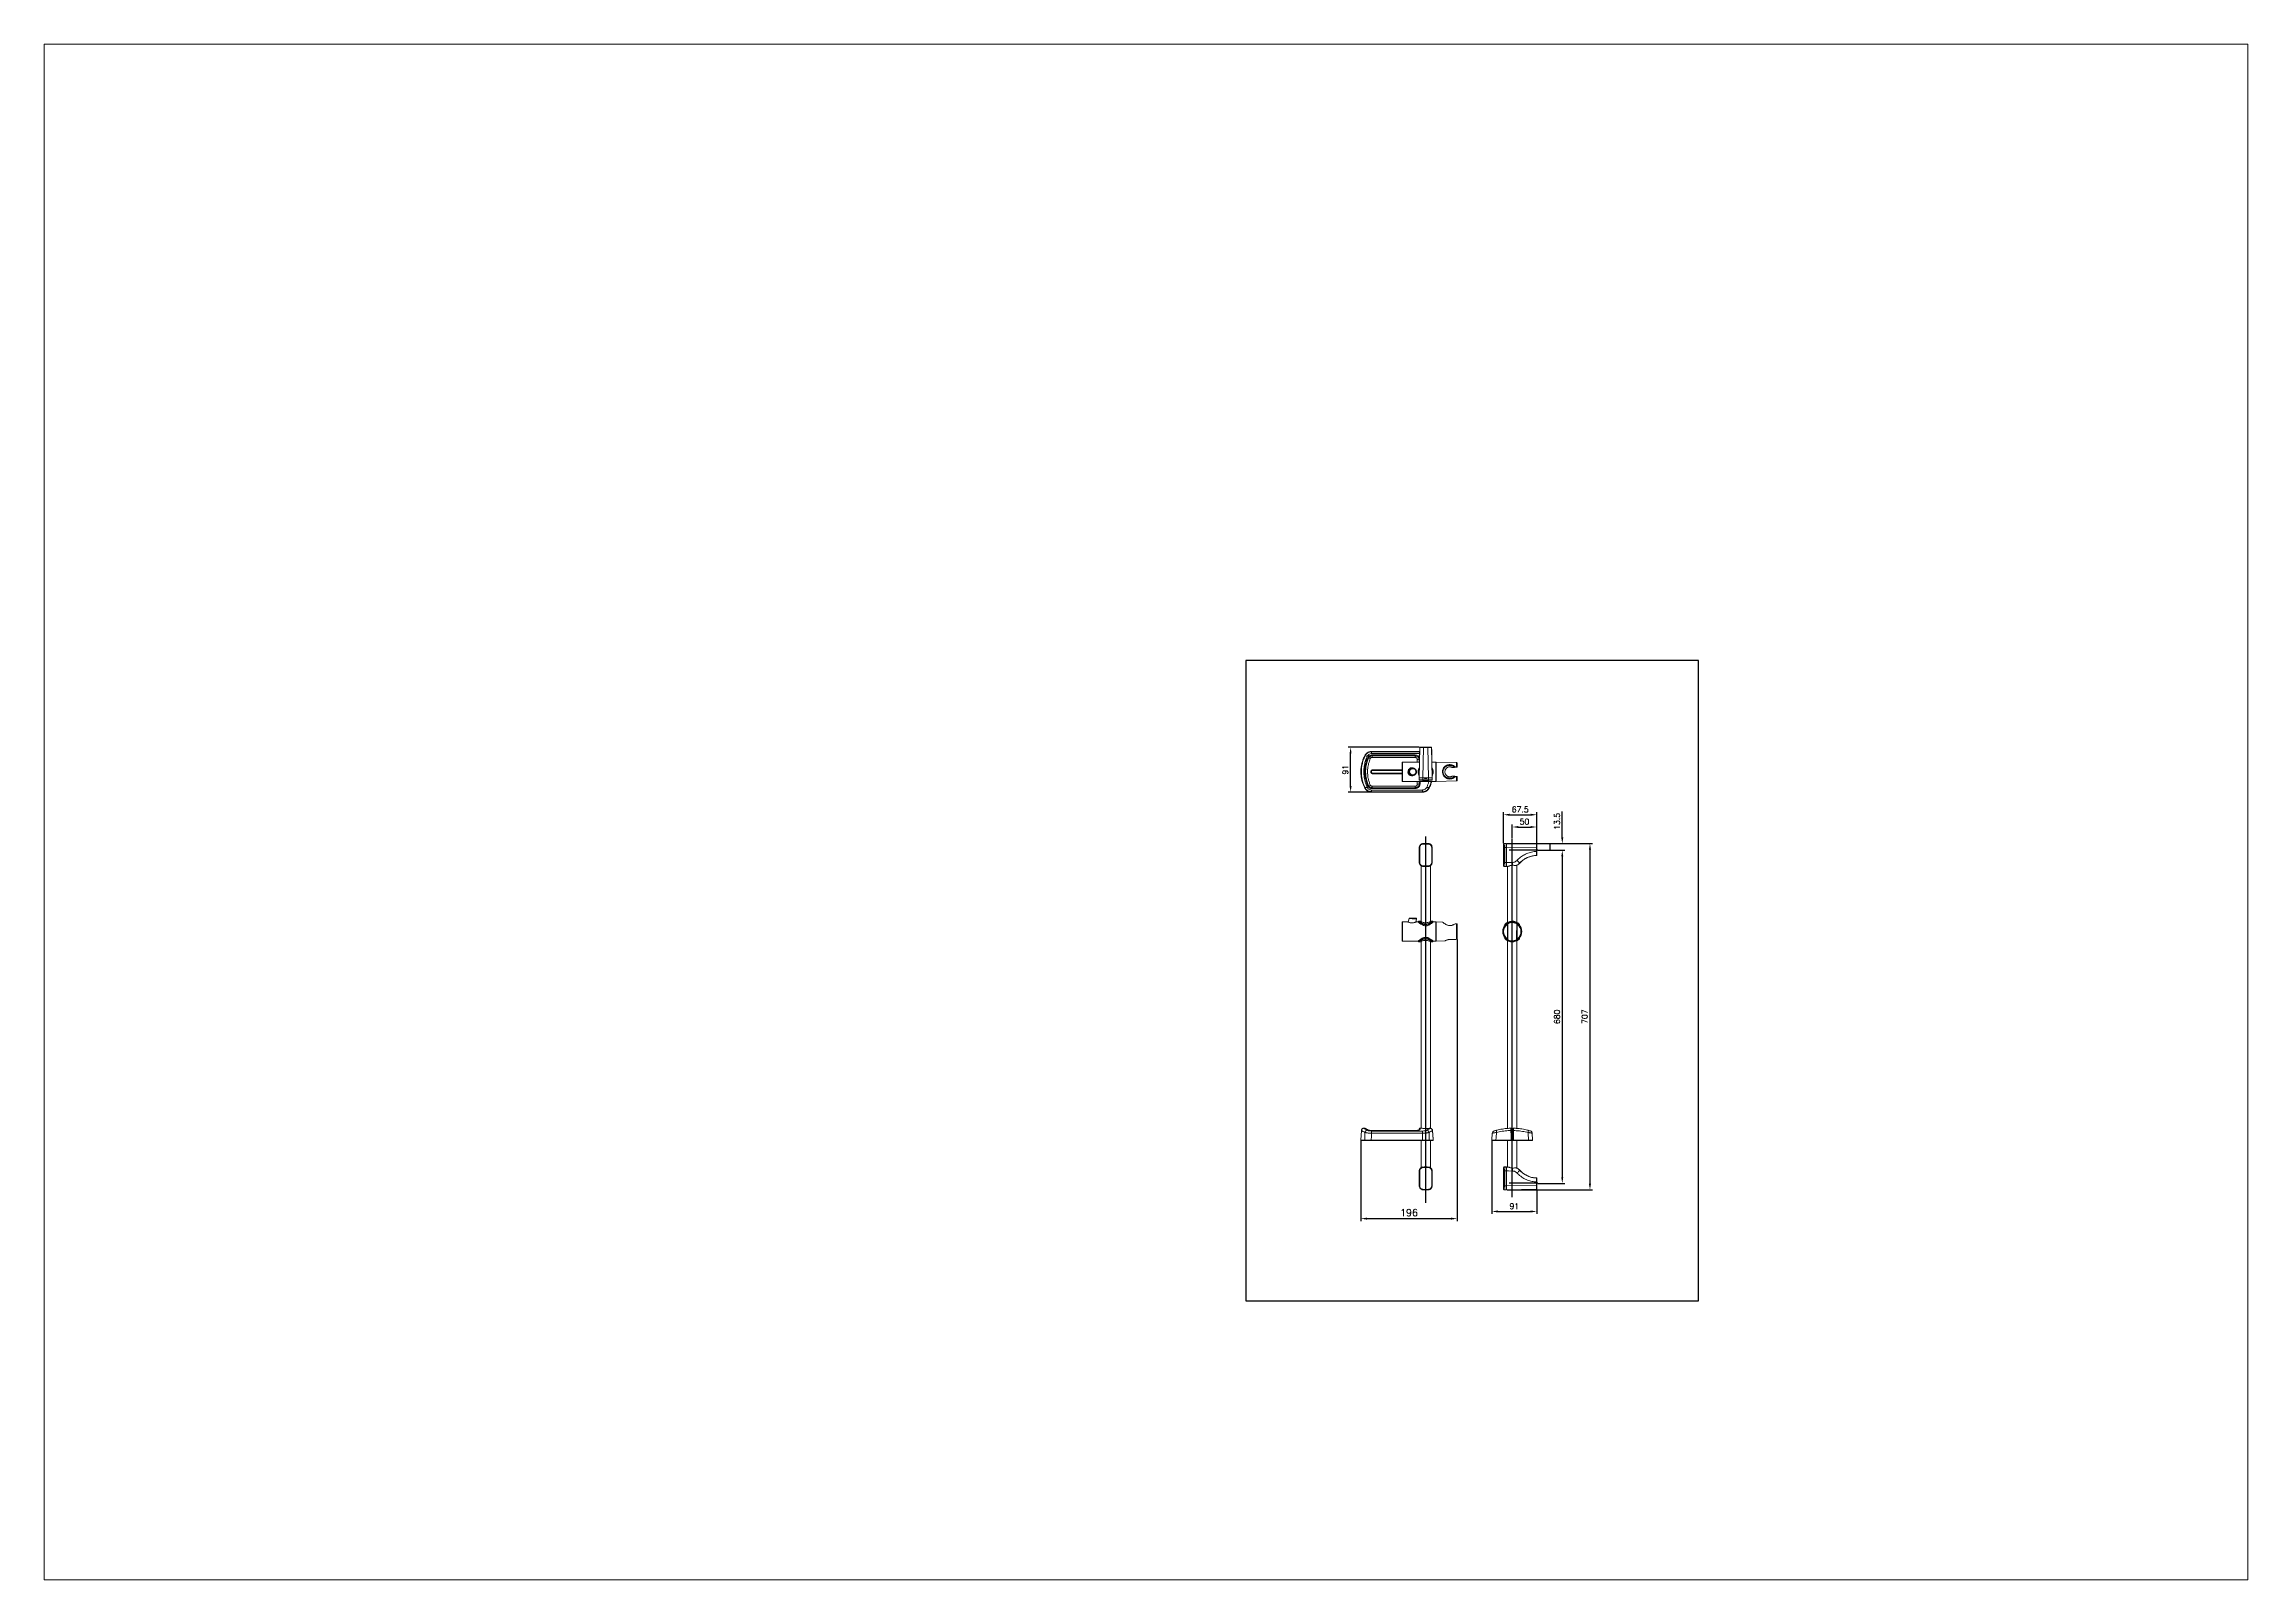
# Paper-space layout '배치1' of a CAD drawing. Extents: x 1.13 to 10.18, y 0.79 to 7.09.
# The model-space entities are those that its viewports show. They can reach past a viewport. Long polylines and large blocks are cut down to what shows.
import ezdxf

# ---------------------------------------------------------------- set-up
doc = ezdxf.new("R2010")
doc.units = 0
doc.header["$LTSCALE"] = 23.1
doc.header["$MEASUREMENT"] = 0
doc.linetypes.add('CENTER2', pattern=[1.125, 0.75, -0.125, 0.125, -0.125])
doc.layers.get('0').update_dxf_attribs({"linetype": 'CONTINUOUS'})
doc.layers.get('Defpoints').update_dxf_attribs({"linetype": 'CONTINUOUS'})
doc.styles.get("Standard").update_dxf_attribs({"font": 'txt.shx', "bigfont": 'whgtxt.shx'})
doc.dimstyles.get("Standard").update_dxf_attribs({"dimtxt": 2.5, "dimasz": 0.18, "dimexe": 0.18, "dimexo": 0.0625, "dimgap": 0.09, "dimtad": 0, "dimtih": 1, "dimtoh": 1, "dimdec": 4, "dimzin": 0, "dimdsep": 46, "dimtxsty": 'Standard', "dimcen": 0.09, "dimadec": 0, "dimazin": 0, "dimtp": 0.001, "dimtm": 0.001, "dimtfac": 1, "dimtdec": 4, "dimtofl": 0, "dimtmove": 0, "dimatfit": 0, "dimfxl": 0, "dimtolj": 1, "dimtzin": 0, "dimarcsym": 0})

# ---------------------------------------------------------------- blocks, each defined once
blk = doc.blocks.new('*D3')
at = {"color": 2, "lineweight": -2, "transparency": 16777216}
for p, q in [((833, 288.6), (1007.1, 288.6)), ((1002.1, 276.1), (1002.1, -405.6)), ((833, -418.1), (1007.1, -418.1))]:
    blk.add_line(p, q, dxfattribs=at)
at = {"color": 2, "transparency": 16777216}
for points in [[(1000, 276.1), (1004.2, 276.1), (1002.1, 288.6)], [(1000, -405.6), (1004.2, -405.6), (1002.1, -418.1)]]:
    blk.add_solid(points, dxfattribs=at)
at = {"layer": 'Defpoints', "color": 0, "transparency": 16777216}
for p in [(831.5, 288.6), (831.5, -418.1), (1002.1, -418.1)]:
    blk.add_point(p, dxfattribs=at)
at = {"color": 2, "transparency": 16777216, "insert": (991.4, -64.7), "char_height": 11.5, "attachment_point": 5, "rotation": 90}
blk.add_mtext('\\A1;707', dxfattribs=at)
blk = doc.blocks.new('*D4')
at = {"color": 2, "lineweight": -2, "transparency": 16777216}
for p, q in [((895.7, 275), (950.6, 275)), ((945.6, 262.5), (945.6, -392.5)), ((895.7, -405), (950.6, -405))]:
    blk.add_line(p, q, dxfattribs=at)
at = {"color": 2, "transparency": 16777216}
for points in [[(943.6, 262.5), (947.7, 262.5), (945.6, 275)], [(943.6, -392.5), (947.7, -392.5), (945.6, -405)]]:
    blk.add_solid(points, dxfattribs=at)
at = {"layer": 'Defpoints', "color": 0, "transparency": 16777216}
for p in [(894.2, 275), (894.2, -405), (945.6, -405)]:
    blk.add_point(p, dxfattribs=at)
at = {"color": 2, "transparency": 16777216, "insert": (934.9, -65), "char_height": 11.5, "attachment_point": 5, "rotation": 90}
blk.add_mtext('\\A1;680', dxfattribs=at)
blk = doc.blocks.new('*D5')
at = {"color": 2, "lineweight": -2, "transparency": 16777216}
for p, q in [((826, 289.1), (826, 352.4)), ((838.5, 347.4), (881, 347.4)), ((893.5, 288.7), (893.5, 352.4))]:
    blk.add_line(p, q, dxfattribs=at)
at = {"color": 2, "transparency": 16777216}
for points in [[(838.5, 349.5), (838.5, 345.3), (826, 347.4)], [(881, 349.5), (881, 345.3), (893.5, 347.4)]]:
    blk.add_solid(points, dxfattribs=at)
at = {"layer": 'Defpoints', "color": 0, "transparency": 16777216}
for p in [(893.5, 347.4), (826, 287.6), (893.5, 287.2)]:
    blk.add_point(p, dxfattribs=at)
at = {"color": 2, "transparency": 16777216, "insert": (859.8, 358.2), "char_height": 11.5, "attachment_point": 5}
blk.add_mtext('\\A1;67.5', dxfattribs=at)
blk = doc.blocks.new('*D6')
at = {"color": 2, "lineweight": -2, "transparency": 16777216}
for p, q in [((843.5, 298.8), (843.5, 327.4)), ((856, 322.4), (881, 322.4)), ((893.5, 288.7), (893.5, 327.4))]:
    blk.add_line(p, q, dxfattribs=at)
at = {"color": 2, "transparency": 16777216}
for points in [[(856, 324.5), (856, 320.3), (843.5, 322.4)], [(881, 324.5), (881, 320.3), (893.5, 322.4)]]:
    blk.add_solid(points, dxfattribs=at)
at = {"layer": 'Defpoints', "color": 0, "transparency": 16777216}
for p in [(893.5, 322.4), (843.5, 297.3), (893.5, 287.2)]:
    blk.add_point(p, dxfattribs=at)
at = {"color": 2, "transparency": 16777216, "insert": (868.5, 333.2), "char_height": 11.5, "attachment_point": 5}
blk.add_mtext('\\A1;50', dxfattribs=at)
blk = doc.blocks.new('*D7')
at = {"color": 2, "lineweight": -2, "transparency": 16777216}
for p, q in [((802.1, -318.1), (802.1, -467.2)), ((893.5, -418.1), (893.5, -467.2)), ((814.6, -462.2), (881, -462.2))]:
    blk.add_line(p, q, dxfattribs=at)
at = {"color": 2, "transparency": 16777216}
for points in [[(814.6, -460.1), (814.6, -464.3), (802.1, -462.2)], [(881, -460.1), (881, -464.3), (893.5, -462.2)]]:
    blk.add_solid(points, dxfattribs=at)
at = {"layer": 'Defpoints', "color": 0, "transparency": 16777216}
for p in [(802.1, -316.6), (893.5, -416.6), (893.5, -462.2)]:
    blk.add_point(p, dxfattribs=at)
at = {"color": 2, "transparency": 16777216, "insert": (847.8, -451.4), "char_height": 11.5, "attachment_point": 5}
blk.add_mtext('\\A1;91', dxfattribs=at)
blk = doc.blocks.new('*D8')
at = {"color": 2, "lineweight": -2, "transparency": 16777216}
for p, q in [((731, 92.8), (731, -481.8)), ((534.7, -318.1), (534.7, -481.8)), ((547.2, -476.8), (718.5, -476.8))]:
    blk.add_line(p, q, dxfattribs=at)
at = {"color": 2, "transparency": 16777216}
for points in [[(547.2, -474.7), (547.2, -478.9), (534.7, -476.8)], [(718.5, -474.7), (718.5, -478.9), (731, -476.8)]]:
    blk.add_solid(points, dxfattribs=at)
at = {"layer": 'Defpoints', "color": 0, "transparency": 16777216}
for p in [(731, 94.3), (534.7, -316.6), (731, -476.8)]:
    blk.add_point(p, dxfattribs=at)
at = {"color": 2, "transparency": 16777216, "insert": (632.9, -464.8), "char_height": 14, "attachment_point": 5}
blk.add_mtext('\\A1;196', dxfattribs=at)
blk = doc.blocks.new('*D9')
at = {"color": 2, "lineweight": -2, "transparency": 16777216}
for p, q in [((653.7, 485), (508.7, 485)), ((513.7, 406.1), (513.7, 472.5)), ((554.5, 393.6), (508.7, 393.6))]:
    blk.add_line(p, q, dxfattribs=at)
at = {"color": 2, "transparency": 16777216}
for points in [[(511.6, 472.5), (515.7, 472.5), (513.7, 485)], [(511.6, 406.1), (515.7, 406.1), (513.7, 393.6)]]:
    blk.add_solid(points, dxfattribs=at)
at = {"layer": 'Defpoints', "color": 0, "transparency": 16777216}
for p in [(513.7, 485), (655.2, 485), (556, 393.6)]:
    blk.add_point(p, dxfattribs=at)
at = {"color": 2, "transparency": 16777216, "insert": (502.9, 439.3), "char_height": 11.5, "attachment_point": 5, "rotation": 90}
blk.add_mtext('\\A1;91', dxfattribs=at)
blk = doc.blocks.new('*D10')
at = {"color": 2, "lineweight": -2, "transparency": 16777216}
for p, q in [((945.6, 301), (945.6, 354.1)), ((833, 288.5), (950.6, 288.5)), ((897.2, 275), (950.6, 275)), ((945.6, 262.5), (945.6, 250))]:
    blk.add_line(p, q, dxfattribs=at)
at = {"color": 2, "transparency": 16777216}
for points in [[(943.6, 301), (947.7, 301), (945.6, 288.5)], [(943.6, 262.5), (947.7, 262.5), (945.6, 275)]]:
    blk.add_solid(points, dxfattribs=at)
at = {"layer": 'Defpoints', "color": 0, "transparency": 16777216}
for p in [(831.5, 288.5), (895.7, 275), (945.6, 288.5)]:
    blk.add_point(p, dxfattribs=at)
at = {"color": 2, "transparency": 16777216, "insert": (934.9, 333.8), "char_height": 11.5, "attachment_point": 5, "rotation": 90}
blk.add_mtext('\\A1;13.5', dxfattribs=at)
blk = doc.blocks.new('A$C54E459E0')
at = {"color": 7, "linetype": 'Continuous', "lineweight": 15}
for p, q in [((119.1, 668), (119.1, 698.8)), ((120, 698.7), (120, 668.1)), ((129.5, 706.8), (129.5, 706.8)), ((135.1, 706.8), (135, 706.8)), ((135.1, 706.8), (135.1, 706.8)), ((144.5, 668.1), (144.5, 698.7)), ((145.4, 698.8), (145.4, 668)), ((122.7, 661.4), (122.7, 542.4)), ((141.8, 542.4), (141.8, 661.5)), ((84.3, 527.2), (84.3, 546.2)), ((96.1, 546.7), (84.8, 546.7)), ((98.2, 553.7), (96.5, 546.4)), ((111.9, 546.4), (113.5, 553.1)), ((117, 546.7), (112.5, 546.7)), ((117.4, 547.1), (117.4, 546.4)), ((121.5, 548.2), (118.4, 548.2)), ((146.1, 548.2), (142.9, 548.2)), ((147.2, 546.4), (147.2, 547.1)), ((152.8, 546.7), (147.5, 546.7)), ((153.3, 546.2), (153.3, 527.2)), ((153.4, 508.2), (153.4, 546.2)), ((166.6, 546.4), (153.9, 546.7)), ((195.4, 543), (195.4, 543)), ((195.4, 511.4), (195.4, 542.9)), ((196.4, 541.9), (196.4, 512.5)), ((84.3, 508.2), (84.3, 527.2)), ((84.8, 507.7), (117, 507.7)), ((117.4, 508), (117.4, 507.2)), ((118.4, 506.2), (121.6, 506.2)), ((122.7, 506.8), (122.7, 125.7)), ((141.8, 125.7), (141.8, 506.8)), ((143, 506.2), (146.1, 506.2)), ((147.2, 507.2), (147.2, 508)), ((147.5, 507.7), (152.8, 507.7)), ((153.3, 527.2), (153.3, 508.2)), ((153.9, 507.7), (171.6, 508)), ((185.7, 510.7), (185.2, 510.8)), ((1, 121), (0, 101.5)), ((7.9, 125.8), (6.1, 125.8)), ((21.3, 101.5), (21.3, 100.8)), ((21.3, 101.5), (126, 101.5)), ((126, 100.8), (21.3, 100.8)), ((21.8, 120.1), (21.8, 115.6)), ((21.8, 120.1), (125.6, 120.1)), ((125.6, 115.6), (21.8, 115.6)), ((111.1, 121), (22.7, 121)), ((111.1, 121), (22.7, 121)), ((119.2, 124.4), (119.1, 122.3)), ((122.2, 125.8), (120.7, 125.8)), ((122.7, 100.8), (122.7, 45.3)), ((125.6, 120.1), (125.6, 115.6)), ((126, 101.5), (126, 100.8)), ((142.2, 125.7), (141.2, 125.7)), ((141.8, 45.4), (141.8, 100.8)), ((146.3, 121), (146.3, 121)), ((119.1, 8), (119.1, 38.8)), ((120, 38.7), (120, 8.1)), ((129.5, 0), (129.5, 0)), ((129.5, 0), (129.5, 0)), ((135.1, 0), (135.1, 0)), ((144.5, 8.1), (144.5, 38.7)), ((145.4, 38.8), (145.4, 8))]:
    blk.add_line(p, q, dxfattribs=at)
at = {"color": 8, "linetype": 'Continuous', "lineweight": 15}
for p, q in [((129.5, 706.8), (129.5, 706.8)), ((129.7, 706.7), (129.7, 706.7)), ((135.1, 706.8), (135, 706.8)), ((84.8, 546.7), (84.8, 527.2)), ((152.8, 527.2), (152.8, 546.7)), ((153.9, 546.7), (153.9, 507.7)), ((84.8, 527.2), (84.8, 507.7)), ((152.8, 507.7), (152.8, 527.2)), ((22.7, 121), (22.7, 121)), ((111.1, 121), (111.1, 121)), ((129.5, 0), (129.5, 0)), ((134.9, 0.1), (134.9, 0.1))]:
    blk.add_line(p, q, dxfattribs=at)
at = {"color": 7, "linetype": 'Continuous', "lineweight": 15, "flags": 128}
for points in [[(119.1, 698.8), (119.1, 698.8), (119, 698.8)], [(126.6, 706.7), (126.6, 706.6), (126.7, 706.6)], [(137.9, 706.6), (137.9, 706.6), (138, 706.7)], [(145.5, 698.8), (145.5, 698.8), (145.4, 698.8)], [(119, 668), (119.1, 668), (119.1, 668)], [(126.7, 660.2), (126.6, 660.2), (126.6, 660.1)], [(138, 660.1), (137.9, 660.2), (137.9, 660.2)], [(145.4, 668), (145.5, 668), (145.5, 668)], [(7.9, 101.5), (8.3, 115.8), (8.4, 117.2)], [(21.8, 115.6), (21.6, 109.7), (21.3, 101.5)], [(126, 101.5), (125.8, 109.7), (125.6, 115.6)], [(139, 117.2), (139.3, 106.7), (139.4, 101.5)], [(147.3, 101.5), (147.2, 103.5), (146.3, 121)], [(147.3, 101.5), (147.2, 102.8), (146.8, 110.8), (146.3, 121)], [(126.6, 46.7), (126.6, 46.6), (126.7, 46.6)], [(137.9, 46.6), (137.9, 46.6), (138, 46.7)], [(119.1, 38.8), (119.1, 38.8), (119, 38.8)], [(119, 8), (119.1, 8), (119.1, 8)], [(126.7, 0.2), (126.6, 0.2), (126.6, 0.1)], [(138, 0.1), (137.9, 0.2), (137.9, 0.2)], [(145.5, 38.8), (145.5, 38.8), (145.4, 38.8)], [(145.4, 8), (145.5, 8), (145.5, 8)]]:
    blk.add_lwpolyline(points, dxfattribs=at)
at = {"color": 8, "linetype": 'Continuous', "lineweight": 15, "flags": 128}
for points in [[(195.4, 542.9), (195.4, 543), (195.4, 543), (195.4, 543)], [(195.4, 511.4), (195.4, 511.4), (195.4, 511.3), (195.4, 511.3)]]:
    blk.add_lwpolyline(points, dxfattribs=at)
at = {"color": 7, "linetype": 'Continuous', "lineweight": 15}
for centre, radius, start, end in [((1131.6, 683.4), 1012.7, 179.1279, 180.8721), ((123.3, 925.2), 226.5, 268.9495, 269.1851), ((132.3, 606.7), 100.1, 91.6079, 93.2528), ((135, 706.3), 8.35, 177.9955, 184.8479), ((129.5, 706.5), 0.3, 0.0045, 91.6118), ((132.3, 606.7), 100.1, 88.7365, 91.2635), ((132.3, 606.7), 100.1, 86.7472, 88.3921), ((129.7, 706.3), 8.22, 355.1264, 2.087), ((141.3, 923.4), 224.7, 270.8146, 271.0519), ((-867.1, 683.4), 1012.7, 0, 0.8721), ((-867.1, 683.4), 1012.7, 359.1279, 0.8721), ((-867.1, 683.4), 1012.7, 359.1279, 0), ((123.3, 441.6), 226.5, 90.8149, 91.0505), ((132.3, 760.1), 100.1, 266.7472, 273.2528), ((135, 660.5), 8.35, 175.1521, 182.0045), ((129.7, 660.5), 8.22, 357.913, 4.8736), ((141.3, 443.4), 224.7, 88.9481, 89.1854), ((84.8, 546.2), 0.5, 90, 180), ((99.2, 553.5), 1, 89.4624, 166.6081), ((99.2, 553.5), 1, 77.4069, 89.4624), ((112.5, 553.3), 1, 89.4187, 101.4173), ((112.5, 553.3), 1, 346.5853, 89.4187), ((152.8, 546.2), 0.5, 0, 90), ((153.9, 546.2), 0.5, 89, 180), ((84.8, 508.2), 0.5, 180, 270), ((152.8, 508.2), 0.5, 270, 0), ((153.9, 508.2), 0.5, 180, 271), ((0.7, 101.5), 0.7, 174.6888, 270), ((7.8, 124.3), 1.5, 61.2376, 88.1103), ((8.6, 101.5), 0.67, 174.1719, 266.3347), ((13.7, 116.5), 5.36, 98.9953, 172.3307), ((120.7, 124.3), 1.5, 89.6198, 179.988), ((133.6, 116.5), 5.36, 7.6693, 81.0046), ((138.7, 101.5), 0.67, 273.6654, 5.8282), ((146.6, 101.5), 0.699, 270.0009, 296.8476), ((146.6, 101.5), 0.7, 296.7717, 3.0269), ((132.3, -53.3), 100.1, 86.7472, 93.2528), ((134.9, 46.3), 8.22, 177.913, 184.8736), ((129.5, 46.3), 8.35, 355.1521, 2.0045), ((1131.6, 23.4), 1012.7, 179.1279, 180), ((1131.6, 23.4), 1012.7, 179.1279, 180.8721), ((1131.6, 23.4), 1012.7, 180, 180.8721), ((123.2, 263.4), 224.7, 268.9481, 269.1854), ((123.2, -216.6), 224.7, 90.8146, 91.0519), ((132.3, 100.1), 100.1, 266.7472, 268.3921), ((134.9, 0.5), 8.22, 175.1264, 182.087), ((132.3, 100.1), 100.1, 268.7365, 271.2635), ((135.1, 0.3), 0.3, 180.0045, 271.6118), ((132.3, 100.1), 100.1, 271.6079, 273.2528), ((129.5, 0.5), 8.35, 357.9955, 4.8479), ((141.3, 265.2), 226.5, 270.8149, 271.0505), ((141.3, -218.4), 226.5, 88.9495, 89.1851), ((-867.1, 23.4), 1012.7, 359.1279, 0.8721)]:
    blk.add_arc(centre, radius, start, end, dxfattribs=at)
at = {"color": 8, "linetype": 'Continuous', "lineweight": 15}
for centre, radius, start, end in [((14.2, 121.2), 1.22, 62.4376, 96.279), ((120.7, 121.8), 1.5, 89.733, 153.4016), ((146.6, 101.5), 0.7, 296.8556, 3.006)]:
    blk.add_arc(centre, radius, start, end, dxfattribs=at)
at = {"color": 7, "linetype": 'Continuous', "lineweight": 15}
for points, knots in [([(126.6, 706.7), (125.7, 706.5), (123.9, 706.3), (121.6, 704.7), (119.9, 702.6), (119.2, 700.7), (119.1, 699.4), (119.1, 699), (119, 698.8)], [0, 0, 0, 0, 0.225003, 0.450009, 0.674981, 0.899943, 0.950244, 1, 1, 1, 1]), ([(119.1, 698.8), (119.2, 699.6), (119.4, 701.4), (120.8, 703.8), (122.9, 705.6), (125, 706.4), (126.3, 706.6), (126.7, 706.6)], [0, 0, 0, 0, 0.224113, 0.448199, 0.67257, 0.897562, 1, 1, 1, 1]), ([(126.7, 705.6), (126.3, 705.6), (125.2, 705.5), (123.4, 704.7), (121.6, 703.2), (120.3, 701.1), (120.1, 699.5), (120, 698.7)], [0, 0, 0, 0, 0.102738, 0.328241, 0.552734, 0.776498, 1, 1, 1, 1]), ([(126.7, 706.6), (128.5, 706.7), (132.3, 706.8), (136, 706.7), (137.9, 706.6)], [0, 0, 0, 0, 0.498987, 1, 1, 1, 1]), ([(137.8, 705.6), (136, 705.7), (132.3, 705.8), (128.6, 705.7), (126.7, 705.6)], [0, 0, 0, 0, 0.498991, 1, 1, 1, 1]), ([(129.8, 706.8), (129.7, 706.8), (129.6, 706.8), (129.5, 706.8), (129.5, 706.8), (129.5, 706.8)], [0, 0, 0, 0, 0.4485443, 0.8100788, 1, 1, 1, 1]), ([(130.1, 706.8), (130, 706.8), (129.9, 706.8), (129.8, 706.8), (129.8, 706.8)], [0, 0, 0, 0, 0.608707, 1, 1, 1, 1]), ([(134.9, 706.8), (134.8, 706.8), (134.8, 706.8), (134.6, 706.8), (134.5, 706.8), (134.5, 706.8)], [0, 0, 0, 0, 0.232428, 0.694789, 1, 1, 1, 1]), ([(135, 706.8), (135, 706.8), (135, 706.8), (135, 706.8), (135, 706.8), (134.9, 706.8), (134.9, 706.8)], [0, 0, 0, 0, 0.039262, 0.219047, 0.544963, 1, 1, 1, 1]), ([(144.5, 698.7), (144.5, 699.1), (144.4, 700.2), (143.7, 702.1), (142.3, 703.9), (140.2, 705.2), (138.6, 705.5), (137.8, 705.6)], [0, 0, 0, 0, 0.099114, 0.323352, 0.548474, 0.774088, 1, 1, 1, 1]), ([(137.9, 706.6), (138.8, 706.5), (140.6, 706.2), (142.9, 704.7), (144.6, 702.6), (145.3, 700.4), (145.4, 699.1), (145.4, 698.8)], [0, 0, 0, 0, 0.225292, 0.45059, 0.675844, 0.9006, 1, 1, 1, 1]), ([(145.5, 698.8), (145.4, 699.7), (145.2, 701.5), (143.8, 703.9), (141.7, 705.7), (139.8, 706.4), (138.5, 706.6), (138.1, 706.7), (138, 706.7)], [0, 0, 0, 0, 0.225003, 0.450009, 0.674981, 0.899943, 0.950244, 1, 1, 1, 1]), ([(119, 668), (119.1, 667.1), (119.4, 665.3), (120.8, 662.9), (122.8, 661.1), (124.7, 660.4), (126, 660.2), (126.4, 660.1), (126.6, 660.1)], [0, 0, 0, 0, 0.225003, 0.450009, 0.674981, 0.899943, 0.950244, 1, 1, 1, 1]), ([(126.7, 660.2), (125.8, 660.3), (124, 660.6), (121.7, 662.1), (120, 664.2), (119.2, 666.4), (119.1, 667.7), (119.1, 668)], [0, 0, 0, 0, 0.225285, 0.450576, 0.675825, 0.900583, 1, 1, 1, 1]), ([(120, 668.1), (120.1, 667.7), (120.1, 666.6), (120.8, 664.7), (122.3, 662.9), (124.3, 661.6), (125.9, 661.3), (126.7, 661.2)], [0, 0, 0, 0, 0.099132, 0.323373, 0.548489, 0.774096, 1, 1, 1, 1]), ([(126.7, 661.2), (128.5, 661.1), (132.3, 661), (136, 661.1), (137.8, 661.2)], [0, 0, 0, 0, 0.498991, 1, 1, 1, 1]), ([(137.9, 660.2), (136, 660.1), (132.3, 660), (128.5, 660.1), (126.7, 660.2)], [0, 0, 0, 0, 0.498987, 1, 1, 1, 1]), ([(137.8, 661.2), (138.2, 661.2), (139.3, 661.3), (141.2, 662.1), (143, 663.6), (144.2, 665.7), (144.4, 667.3), (144.5, 668.1)], [0, 0, 0, 0, 0.102765, 0.328269, 0.552755, 0.776509, 1, 1, 1, 1]), ([(145.4, 668), (145.3, 667.2), (145.1, 665.4), (143.7, 663), (141.7, 661.2), (139.6, 660.4), (138.3, 660.2), (137.9, 660.2)], [0, 0, 0, 0, 0.224103, 0.448179, 0.672543, 0.897535, 1, 1, 1, 1]), ([(138, 660.1), (138.8, 660.3), (140.6, 660.5), (142.9, 662.1), (144.6, 664.2), (145.3, 666.1), (145.5, 667.4), (145.5, 667.8), (145.5, 668)], [0, 0, 0, 0, 0.225003, 0.450009, 0.674981, 0.899943, 0.950244, 1, 1, 1, 1]), ([(112.5, 546.6), (112.5, 546.7), (112.7, 546.7), (112.1, 546.5), (110.9, 546), (108.9, 545.3), (106.3, 544.8), (104.2, 544.7), (102.3, 544.8), (100.4, 545.1), (98.2, 545.8), (96.6, 546.4), (95.9, 546.7), (96, 546.6), (96.1, 546.6)], [0, 0, 0, 0, 0.012432, 0.11159, 0.211093, 0.317367, 0.427988, 0.531744, 0.546026, 0.649592, 0.753321, 0.86373, 0.973357, 1, 1, 1, 1]), ([(96.5, 546.5), (96.3, 546.5), (96.1, 546.6), (96.1, 546.6), (96.1, 546.6), (96.1, 546.6), (96.1, 546.6), (96.1, 546.6), (96.2, 546.6), (96.2, 546.6), (96.2, 546.6)], [0, 0, 0, 0, 0.5863, 0.886374, 0.955582, 0.960896, 0.965618, 0.974014, 0.998092, 1, 1, 1, 1]), ([(99.4, 554.4), (99.5, 554.4), (99.5, 554.4), (100.3, 554.4), (101.7, 554.4), (103.7, 554.4), (105.9, 554.4), (108.1, 554.3), (110, 554.3), (111.4, 554.3), (112.2, 554.3), (112.3, 554.3), (112.3, 554.3)], [0, 0, 0, 0, 0.0644439, 0.1712913, 0.2808611, 0.392153, 0.5033697, 0.6128229, 0.7196733, 0.824186, 0.9275589, 1, 1, 1, 1]), ([(112.4, 546.6), (112.4, 546.6), (112.4, 546.6), (112.4, 546.6), (112.4, 546.6), (112.4, 546.6), (112.4, 546.6), (112.4, 546.6), (112.4, 546.6), (112.4, 546.6), (112.4, 546.6), (112.4, 546.6), (112.4, 546.6)], [0, 0, 0, 0, 0.003675, 0.053914, 0.090096, 0.105881, 0.116576, 0.128097, 0.146626, 0.187507, 0.324197, 1, 1, 1, 1]), ([(147.5, 546.6), (147.6, 546.7), (147.6, 546.7), (147.3, 546.4), (146.3, 545.6), (144.4, 544.2), (142.3, 542.7), (140.5, 541.6), (138.4, 540.5), (136.4, 539.6), (134.4, 539.1), (131.9, 538.8), (129.3, 539.2), (126.8, 540.1), (124.7, 541.2), (122.5, 542.5), (120.6, 543.8), (119.1, 545), (118.1, 545.8), (117.4, 546.3), (117, 546.6), (117, 546.6), (117, 546.6)], [0, 0, 0, 0, 0.0092028, 0.0522685, 0.1323054, 0.2197236, 0.2718251, 0.3250092, 0.372189, 0.4204457, 0.4587521, 0.4985212, 0.5655554, 0.6102589, 0.6562204, 0.7176902, 0.7809404, 0.830932, 0.8822236, 0.9240636, 0.9670447, 1, 1, 1, 1]), ([(118.4, 548.2), (118.3, 548.2), (118.1, 548.2), (117.8, 548), (117.6, 547.8), (117.4, 547.5), (117.4, 547.2), (117.4, 547.1), (117.4, 547.1)], [0, 0, 0, 0, 0.147713, 0.348482, 0.566877, 0.807193, 0.992521, 1, 1, 1, 1]), ([(132.3, 545.1), (131.5, 545.1), (129.6, 545.2), (126.8, 545.9), (124.6, 546.7), (123.2, 547.3), (122.3, 547.7), (121.7, 548), (121.4, 548.2), (121.5, 548.1), (121.5, 548.1)], [0, 0, 0, 0, 0.138384, 0.318705, 0.519754, 0.630979, 0.745586, 0.853278, 0.964806, 1, 1, 1, 1]), ([(132.5, 545.1), (132.4, 545.1), (131.8, 545.1), (131.2, 545.2), (130.7, 545.2)], [0, 0, 0, 0, 0.084413, 1, 1, 1, 1]), ([(142.9, 548.1), (142.9, 548.1), (143, 548.1), (141.9, 547.6), (139.9, 546.7), (137.5, 545.8), (135.1, 545.3), (133.6, 545.1), (132.6, 545.1), (132.3, 545.1)], [0, 0, 0, 0, 0.098091, 0.290252, 0.493296, 0.717082, 0.828521, 0.944283, 1, 1, 1, 1]), ([(147.2, 547.1), (147.2, 547.2), (147.2, 547.4), (147, 547.7), (146.8, 548), (146.5, 548.1), (146.3, 548.2), (146.2, 548.2), (146.1, 548.2)], [0, 0, 0, 0, 0.1400628, 0.3617544, 0.5993661, 0.7838582, 0.9369598, 1, 1, 1, 1]), ([(192.2, 543.1), (191.4, 542.6), (190, 541.7), (187.7, 540.6), (185.7, 539.8), (183.4, 539.3), (181, 539.2), (178.7, 539.5), (176.5, 540.2), (174.4, 541.2), (172.6, 542.2), (170.9, 543.3), (169.5, 544.3), (168.3, 545.2), (167.3, 545.9), (166.7, 546.3), (166.6, 546.4), (166.6, 546.4)], [0, 0, 0, 0, 0.101083, 0.165159, 0.228604, 0.291954, 0.355126, 0.418097, 0.481615, 0.545197, 0.609453, 0.67379, 0.738715, 0.80374, 0.869151, 0.934837, 1, 1, 1, 1]), ([(192.2, 543.1), (192.3, 543.1), (192.3, 543.2), (192.4, 543.2), (192.4, 543.2), (192.4, 543.2)], [0, 0, 0, 0, 0.456485, 0.916681, 1, 1, 1, 1]), ([(195.4, 542.9), (195.1, 542.9), (194, 543), (193, 543.1), (192.2, 543.1)], [0, 0, 0, 0, 0.315944, 1, 1, 1, 1]), ([(195.4, 543), (195.1, 543), (194.1, 543.1), (193.1, 543.1), (192.4, 543.2)], [0, 0, 0, 0, 0.296256, 1, 1, 1, 1]), ([(196.4, 541.7), (196.4, 541.8), (196.4, 542.1), (196.2, 542.5), (195.9, 542.8), (195.7, 543), (195.5, 543), (195.4, 543)], [0, 0, 0, 0, 0.220172, 0.483212, 0.69404, 0.888171, 1, 1, 1, 1]), ([(196.4, 541.9), (196.4, 542), (196.4, 542.1), (196.3, 542.3), (196.2, 542.5), (196, 542.7), (195.8, 542.8), (195.5, 542.9), (195.4, 542.9), (195.4, 542.9)], [0, 0, 0, 0, 0.1573018, 0.2793316, 0.4993673, 0.5534879, 0.7590875, 0.9440042, 1, 1, 1, 1]), ([(117, 507.7), (117, 507.7), (116.9, 507.6), (117.2, 507.9), (118.3, 508.7), (120.2, 510.1), (122.2, 511.6), (124.1, 512.8), (126.1, 513.9), (128.1, 514.7), (130.2, 515.2), (132.7, 515.5), (135.3, 515.1), (137.7, 514.2), (139.9, 513.1), (142, 511.8), (143.9, 510.5), (145.4, 509.4), (146.5, 508.6), (147.1, 508), (147.5, 507.7), (147.5, 507.7), (147.5, 507.7)], [0, 0, 0, 0, 0.0092028, 0.0522685, 0.1323054, 0.2197236, 0.2718251, 0.3250092, 0.372189, 0.4204457, 0.4587521, 0.4985212, 0.5655554, 0.6102589, 0.6562204, 0.7176902, 0.7809404, 0.830932, 0.8822236, 0.9240636, 0.9670447, 1, 1, 1, 1]), ([(117.4, 507.2), (117.4, 507.1), (117.4, 506.9), (117.5, 506.6), (117.8, 506.3), (118, 506.2), (118.3, 506.2), (118.4, 506.2), (118.4, 506.2)], [0, 0, 0, 0, 0.1400627, 0.3617544, 0.5993661, 0.7838582, 0.9369598, 1, 1, 1, 1]), ([(121.6, 506.2), (121.6, 506.2), (121.6, 506.2), (122.6, 506.8), (124.6, 507.7), (127, 508.5), (129.4, 509), (131, 509.2), (132, 509.2), (132.3, 509.2)], [0, 0, 0, 0, 0.098091, 0.290252, 0.493296, 0.717082, 0.828521, 0.944283, 1, 1, 1, 1]), ([(132, 509.2), (132.1, 509.2), (132.7, 509.2), (133.3, 509.2), (133.9, 509.1)], [0, 0, 0, 0, 0.084413, 1, 1, 1, 1]), ([(132.3, 509.2), (133.1, 509.2), (134.9, 509.1), (137.7, 508.5), (139.9, 507.7), (141.4, 507), (142.3, 506.6), (142.8, 506.3), (143.1, 506.1), (143, 506.2), (143, 506.2)], [0, 0, 0, 0, 0.138384, 0.318705, 0.519754, 0.630979, 0.745586, 0.853278, 0.964806, 1, 1, 1, 1]), ([(146.1, 506.2), (146.2, 506.2), (146.4, 506.2), (146.7, 506.3), (147, 506.5), (147.1, 506.9), (147.2, 507.1), (147.2, 507.2), (147.2, 507.2)], [0, 0, 0, 0, 0.147713, 0.348482, 0.566877, 0.807193, 0.992521, 1, 1, 1, 1]), ([(171.6, 508), (171.5, 508), (171.4, 508), (172.2, 508.4), (173.8, 509.3), (176, 510.2), (178.1, 510.8), (180.3, 511.2), (182.4, 511.2), (184.2, 511), (184.9, 510.8), (185.2, 510.8)], [0, 0, 0, 0, 0.057815, 0.211397, 0.37053, 0.546802, 0.63708, 0.730894, 0.887032, 0.939645, 1, 1, 1, 1]), ([(185.2, 510.8), (185.6, 510.8), (187.2, 510.9), (190.6, 511.1), (193.7, 511.3), (195.4, 511.4)], [0, 0, 0, 0, 0.097952, 0.489761, 1, 1, 1, 1]), ([(185.7, 510.7), (186.4, 510.8), (189.6, 511), (192.9, 511.2), (195.4, 511.3)], [0, 0, 0, 0, 0.2130871, 1, 1, 1, 1]), ([(195.4, 511.3), (195.4, 511.3), (195.6, 511.3), (195.8, 511.5), (196.1, 511.7), (196.3, 512), (196.4, 512.3), (196.4, 512.4), (196.4, 512.5)], [0, 0, 0, 0, 0.0683283, 0.2740243, 0.4808953, 0.7035578, 0.9540477, 1, 1, 1, 1]), ([(195.4, 511.4), (195.5, 511.4), (195.7, 511.5), (196, 511.6), (196.2, 511.8), (196.3, 512.1), (196.4, 512.3), (196.4, 512.5)], [0, 0, 0, 0, 0.1915283, 0.3761615, 0.5702662, 0.7896793, 1, 1, 1, 1]), ([(8.6, 100.8), (7.8, 100.8), (6.3, 100.8), (4.4, 100.8), (2.9, 100.8), (1.7, 100.8), (0.9, 100.8), (0.6, 100.8), (0.7, 100.8), (0.7, 100.8)], [0, 0, 0, 0, 0.155721, 0.311441, 0.470596, 0.629751, 0.807326, 0.984901, 1, 1, 1, 1]), ([(6.1, 125.8), (6, 125.8), (5.6, 125.8), (4.8, 125.7), (3.8, 125.3), (2.8, 124.7), (2, 123.9), (1.4, 122.8), (1.1, 121.9), (1.1, 121.2), (1, 121)], [0, 0, 0, 0, 0.027286, 0.166712, 0.301778, 0.450329, 0.604317, 0.760139, 0.914596, 1, 1, 1, 1]), ([(7.9, 101.5), (8.1, 101.5), (8.8, 101.5), (10.1, 101.5), (11.9, 101.5), (14, 101.5), (16.3, 101.5), (18.8, 101.5), (20.5, 101.5), (21.3, 101.5)], [0, 0, 0, 0, 0.081907, 0.234868, 0.387829, 0.540876, 0.693923, 0.846961, 1, 1, 1, 1]), ([(21.8, 115.6), (21, 115.6), (19.4, 115.7), (17, 115.8), (14.8, 116), (12.8, 116.3), (11, 116.6), (9.5, 116.9), (8.7, 117.1), (8.4, 117.2)], [0, 0, 0, 0, 0.143541, 0.287087, 0.429786, 0.5725, 0.717475, 0.862464, 1, 1, 1, 1]), ([(14.8, 122.3), (14.2, 122.6), (13.1, 123.2), (11.7, 123.9), (10.5, 124.5), (9.6, 125), (8.9, 125.4), (8.6, 125.6), (8.6, 125.6), (8.6, 125.6)], [0, 0, 0, 0, 0.1328967, 0.2879673, 0.4389957, 0.5895468, 0.7391246, 0.8873082, 1, 1, 1, 1]), ([(21.3, 100.8), (20.5, 100.8), (18.9, 100.8), (16.5, 100.8), (14.3, 100.8), (12.3, 100.8), (10.6, 100.8), (9.3, 100.8), (8.8, 100.8), (8.6, 100.8)], [0, 0, 0, 0, 0.15304, 0.306079, 0.459124, 0.612169, 0.76513, 0.918091, 1, 1, 1, 1]), ([(12.9, 121.8), (13.1, 121.7), (13.8, 121.3), (15.7, 120.7), (18.5, 120.2), (20.7, 120.2), (21.8, 120.1)], [0, 0, 0, 0, 0.141745, 0.4356, 0.718907, 1, 1, 1, 1]), ([(14.8, 122.3), (14.6, 122.4), (14.3, 122.6), (14, 122.7), (13.9, 122.8)], [0, 0, 0, 0, 0.510037, 1, 1, 1, 1]), ([(22.7, 121), (21.7, 121), (19.6, 121.1), (16.8, 121.5), (15, 122), (14.3, 122.3), (14.1, 122.4)], [0, 0, 0, 0, 0.285896, 0.572318, 0.864993, 1, 1, 1, 1]), ([(20.1, 121.1), (20.1, 121.1), (19.5, 121.2), (18.5, 121.3), (17.2, 121.5), (16, 121.8), (15.2, 122.1), (14.9, 122.2), (14.8, 122.3)], [0, 0, 0, 0, 0.0115335, 0.2216415, 0.4320458, 0.6416642, 0.8513064, 1, 1, 1, 1]), ([(22.7, 121), (22.4, 121), (21.5, 121), (20.6, 121.1), (20.1, 121.1)], [0, 0, 0, 0, 0.423024, 1, 1, 1, 1]), ([(120.7, 123.3), (120.6, 123.1), (120.4, 122.6), (118.7, 121.9), (116.2, 121.3), (113.5, 121), (111.8, 121), (111.1, 121)], [0, 0, 0, 0, 0.2192801, 0.4379508, 0.6570399, 0.8725901, 1, 1, 1, 1]), ([(114.4, 121.2), (114.1, 121.2), (113.4, 121.1), (112.3, 121), (111.4, 121), (111.1, 121)], [0, 0, 0, 0, 0.238116, 0.736947, 1, 1, 1, 1]), ([(119.4, 122.5), (119.4, 122.5), (119.4, 122.5), (119.1, 122.3), (118.5, 122), (117.7, 121.8), (116.5, 121.5), (115.4, 121.3), (114.6, 121.2), (114.4, 121.2)], [0, 0, 0, 0, 0.09357, 0.224682, 0.373252, 0.541489, 0.720693, 0.904086, 1, 1, 1, 1]), ([(119.2, 122.5), (119.2, 122.7), (119.2, 123.3), (119.2, 123.9), (119.2, 124.3), (119.2, 124.3), (119.2, 124.3)], [0, 0, 0, 0, 0.173153, 0.510023, 0.851481, 1, 1, 1, 1]), ([(141.2, 125.7), (140.5, 125.6), (139.2, 125.6), (136.2, 125.4), (132.8, 125.4), (129.3, 125.4), (126.2, 125.5), (123.8, 125.7), (122.3, 125.8), (122.2, 125.8), (122.2, 125.8)], [0, 0, 0, 0, 0.128506, 0.256841, 0.38502, 0.512849, 0.640695, 0.769012, 0.89766, 1, 1, 1, 1]), ([(125.6, 120.1), (125.9, 120.1), (127.3, 120.1), (129.8, 120.4), (132.7, 121), (133.9, 121.5), (134.5, 121.8)], [0, 0, 0, 0, 0.079894, 0.374809, 0.685511, 1, 1, 1, 1]), ([(139, 117.2), (138.5, 117.1), (137.7, 116.9), (136, 116.5), (134.1, 116.2), (131.8, 115.9), (129.4, 115.7), (127.3, 115.6), (126, 115.6), (125.6, 115.6)], [0, 0, 0, 0, 0.153812, 0.30761, 0.462965, 0.618299, 0.768461, 0.918613, 1, 1, 1, 1]), ([(126, 101.5), (126.5, 101.5), (127.8, 101.5), (129.9, 101.5), (132.3, 101.5), (134.5, 101.5), (136.5, 101.5), (138.2, 101.5), (139, 101.5), (139.4, 101.5)], [0, 0, 0, 0, 0.081904, 0.234866, 0.387827, 0.540875, 0.693922, 0.846961, 1, 1, 1, 1]), ([(138.8, 100.8), (138.4, 100.8), (137.6, 100.8), (136, 100.8), (134.1, 100.8), (132, 100.8), (129.7, 100.8), (127.7, 100.8), (126.5, 100.8), (126, 100.8)], [0, 0, 0, 0, 0.153041, 0.30608, 0.459126, 0.612171, 0.765132, 0.918094, 1, 1, 1, 1]), ([(134.5, 121.8), (135.3, 122.2), (136.8, 123.1), (138.7, 124.2), (140.1, 125), (140.8, 125.5), (141.1, 125.6), (141.2, 125.7)], [0, 0, 0, 0, 0.218736, 0.437454, 0.663417, 0.889366, 1, 1, 1, 1]), ([(146.6, 100.8), (146.4, 100.8), (146, 100.8), (144.6, 100.8), (143.1, 100.8), (141.2, 100.8), (139.6, 100.8), (138.8, 100.8)], [0, 0, 0, 0, 0.300892, 0.473635, 0.646379, 0.823189, 1, 1, 1, 1]), ([(146.3, 121), (146.2, 121), (145.9, 120.8), (145, 120.3), (143.5, 119.6), (141.6, 118.5), (139.8, 117.7), (139, 117.2)], [0, 0, 0, 0, 0.184116, 0.384559, 0.585014, 0.792498, 1, 1, 1, 1]), ([(139.4, 101.5), (140.5, 101.5), (142.6, 101.5), (144.9, 101.5), (146.1, 101.5), (146.8, 101.5), (147.2, 101.5), (147.3, 101.5), (147.3, 101.5)], [0, 0, 0, 0, 0.232784, 0.466168, 0.698946, 0.74731, 0.940931, 1, 1, 1, 1]), ([(146.3, 121), (146.2, 121.6), (146, 122.7), (145.1, 124.1), (143.8, 125.2), (142.7, 125.5), (142.2, 125.7)], [0, 0, 0, 0, 0.253584, 0.507165, 0.760746, 1, 1, 1, 1]), ([(126.6, 46.7), (125.7, 46.5), (123.9, 46.3), (121.6, 44.7), (119.9, 42.6), (119.2, 40.7), (119.1, 39.4), (119.1, 39), (119, 38.8)], [0, 0, 0, 0, 0.225003, 0.4500086, 0.6749814, 0.8999429, 0.9502444, 1, 1, 1, 1]), ([(119.1, 38.8), (119.2, 39.6), (119.4, 41.4), (120.8, 43.8), (122.9, 45.6), (125, 46.4), (126.3, 46.6), (126.7, 46.6)], [0, 0, 0, 0, 0.224103, 0.448179, 0.672543, 0.897535, 1, 1, 1, 1]), ([(126.7, 45.6), (126.3, 45.6), (125.2, 45.5), (123.4, 44.7), (121.6, 43.2), (120.3, 41.1), (120.1, 39.5), (120, 38.7)], [0, 0, 0, 0, 0.102765, 0.328269, 0.552755, 0.776509, 1, 1, 1, 1]), ([(126.7, 46.6), (128.5, 46.7), (132.3, 46.8), (136, 46.7), (137.9, 46.6)], [0, 0, 0, 0, 0.498987, 1, 1, 1, 1]), ([(137.8, 45.6), (136, 45.7), (132.3, 45.8), (128.6, 45.7), (126.7, 45.6)], [0, 0, 0, 0, 0.498991, 1, 1, 1, 1]), ([(144.5, 38.7), (144.5, 39.1), (144.4, 40.2), (143.7, 42.1), (142.3, 43.9), (140.2, 45.2), (138.6, 45.5), (137.8, 45.6)], [0, 0, 0, 0, 0.099132, 0.323373, 0.548489, 0.774096, 1, 1, 1, 1]), ([(137.9, 46.6), (138.8, 46.5), (140.6, 46.2), (142.9, 44.7), (144.6, 42.6), (145.3, 40.4), (145.4, 39.1), (145.4, 38.8)], [0, 0, 0, 0, 0.225285, 0.450576, 0.675825, 0.900583, 1, 1, 1, 1]), ([(145.5, 38.8), (145.4, 39.7), (145.2, 41.5), (143.8, 43.9), (141.7, 45.7), (139.8, 46.4), (138.5, 46.6), (138.1, 46.7), (138, 46.7)], [0, 0, 0, 0, 0.225003, 0.4500086, 0.6749814, 0.8999429, 0.9502444, 1, 1, 1, 1]), ([(119, 8), (119.1, 7.1), (119.4, 5.3), (120.8, 2.9), (122.8, 1.1), (124.7, 0.4), (126, 0.2), (126.4, 0.1), (126.6, 0.1)], [0, 0, 0, 0, 0.225003, 0.450009, 0.674981, 0.899943, 0.950244, 1, 1, 1, 1]), ([(126.7, 0.2), (125.8, 0.3), (124, 0.6), (121.7, 2.1), (120, 4.2), (119.2, 6.4), (119.1, 7.7), (119.1, 8)], [0, 0, 0, 0, 0.225292, 0.45059, 0.675844, 0.9006, 1, 1, 1, 1]), ([(120, 8.1), (120.1, 7.7), (120.1, 6.6), (120.8, 4.7), (122.3, 2.9), (124.3, 1.6), (125.9, 1.3), (126.7, 1.2)], [0, 0, 0, 0, 0.099114, 0.323352, 0.548474, 0.774088, 1, 1, 1, 1]), ([(126.7, 1.2), (128.5, 1.1), (132.3, 1), (136, 1.1), (137.8, 1.2)], [0, 0, 0, 0, 0.498991, 1, 1, 1, 1]), ([(137.9, 0.2), (136, 0.1), (132.3, 0), (128.5, 0.1), (126.7, 0.2)], [0, 0, 0, 0, 0.498987, 1, 1, 1, 1]), ([(129.5, 0), (129.5, 0), (129.5, 0), (129.5, 0), (129.6, 0), (129.6, 0), (129.7, 0)], [0, 0, 0, 0, 0.0392617, 0.2190472, 0.5449634, 1, 1, 1, 1]), ([(129.7, 0), (129.7, 0), (129.8, 0), (129.9, 0), (130, 0), (130.1, 0)], [0, 0, 0, 0, 0.2324277, 0.6947893, 1, 1, 1, 1]), ([(134.5, 0), (134.5, 0), (134.7, 0), (134.8, 0), (134.8, 0)], [0, 0, 0, 0, 0.608707, 1, 1, 1, 1]), ([(134.8, 0), (134.8, 0), (134.9, 0), (135, 0), (135, 0), (135, 0)], [0, 0, 0, 0, 0.448544, 0.810079, 1, 1, 1, 1]), ([(137.8, 1.2), (138.2, 1.2), (139.3, 1.3), (141.2, 2.1), (143, 3.6), (144.2, 5.7), (144.4, 7.3), (144.5, 8.1)], [0, 0, 0, 0, 0.102738, 0.328241, 0.552734, 0.776498, 1, 1, 1, 1]), ([(145.4, 8), (145.3, 7.2), (145.1, 5.4), (143.7, 3), (141.7, 1.2), (139.6, 0.4), (138.3, 0.2), (137.9, 0.2)], [0, 0, 0, 0, 0.2241134, 0.4481995, 0.67257, 0.8975615, 1, 1, 1, 1]), ([(138, 0.1), (138.8, 0.3), (140.6, 0.5), (142.9, 2.1), (144.6, 4.2), (145.3, 6.1), (145.5, 7.4), (145.5, 7.8), (145.5, 8)], [0, 0, 0, 0, 0.225003, 0.450009, 0.674981, 0.899943, 0.950244, 1, 1, 1, 1])]:
    blk.add_open_spline(points, degree=3, knots=knots, dxfattribs=at)
at = {"color": 8, "linetype": 'Continuous', "lineweight": 15}
for points, knots in [([(129.8, 706.8), (129.7, 706.8), (129.6, 706.8), (129.5, 706.8), (129.5, 706.8), (129.5, 706.8), (129.5, 706.8)], [0, 0, 0, 0, 0.118541, 0.450385, 0.781829, 1, 1, 1, 1]), ([(135.1, 706.8), (135.1, 706.8), (135.1, 706.8), (135, 706.8), (134.9, 706.8), (134.9, 706.8)], [0, 0, 0, 0, 0.400298, 0.800848, 1, 1, 1, 1]), ([(113.5, 553.1), (113.5, 553.1), (113.4, 553.1), (112.5, 553.1), (110.8, 553.2), (108.5, 553.3), (105.9, 553.4), (103.3, 553.5), (101, 553.6), (99.2, 553.6), (98.3, 553.7), (98.3, 553.7), (98.2, 553.7)], [0, 0, 0, 0, 0.072729, 0.176398, 0.280962, 0.387596, 0.496647, 0.607448, 0.718505, 0.828133, 0.935298, 1, 1, 1, 1]), ([(147.1, 547.1), (147.1, 547.1), (147.2, 547.2), (146.8, 546.9), (145.9, 546.4), (144.5, 545.5), (143.1, 544.7), (141.4, 543.8), (139.3, 542.9), (137.1, 542.2), (135, 541.7), (132.9, 541.5), (130.3, 541.6), (127.6, 542.1), (124.9, 543.1), (122.9, 544), (121.1, 544.9), (119.6, 545.7), (118.5, 546.4), (117.8, 546.9), (117.4, 547.1), (117.4, 547.1), (117.4, 547.1)], [0, 0, 0, 0, 0.014701, 0.060197, 0.145448, 0.19147, 0.238469, 0.292385, 0.34764, 0.39657, 0.446961, 0.48657, 0.527384, 0.607178, 0.660347, 0.715028, 0.769346, 0.825078, 0.872478, 0.921143, 0.968799, 1, 1, 1, 1]), ([(118.4, 548.1), (118.4, 548.1), (118.4, 548.1), (118.8, 547.9), (119.5, 547.4), (120.5, 546.7), (121.8, 545.8), (123.5, 544.8), (125.4, 543.9), (127.3, 543.1), (129.2, 542.6), (131, 542.3), (132.9, 542.2), (134.8, 542.4), (136.8, 543), (138.8, 543.7), (140.7, 544.7), (142.9, 545.9), (144.8, 547.2), (145.9, 547.9), (146.2, 548.2), (146.1, 548.1), (146.1, 548.1)], [0, 0, 0, 0, 0.030989, 0.0803, 0.129005, 0.177742, 0.233154, 0.288588, 0.342152, 0.395647, 0.43471, 0.473726, 0.512704, 0.551696, 0.600405, 0.649213, 0.703776, 0.758362, 0.852129, 0.938695, 0.984282, 1, 1, 1, 1]), ([(117.4, 507.2), (117.4, 507.2), (117.4, 507.2), (117.7, 507.4), (118.6, 508), (120, 508.8), (121.4, 509.6), (123.2, 510.5), (125.2, 511.4), (127.4, 512.1), (129.5, 512.6), (131.6, 512.8), (134.2, 512.8), (137, 512.2), (139.6, 511.3), (141.6, 510.4), (143.4, 509.4), (144.9, 508.6), (146, 507.9), (146.7, 507.4), (147.1, 507.2), (147.1, 507.2), (147.1, 507.2)], [0, 0, 0, 0, 0.014701, 0.060197, 0.145448, 0.19147, 0.238469, 0.292385, 0.34764, 0.39657, 0.446961, 0.48657, 0.527384, 0.607178, 0.660347, 0.715028, 0.769346, 0.825078, 0.872478, 0.921143, 0.968799, 1, 1, 1, 1]), ([(146.1, 506.2), (146.1, 506.2), (146.1, 506.2), (145.8, 506.5), (145.1, 506.9), (144.1, 507.6), (142.7, 508.5), (141, 509.5), (139.1, 510.5), (137.2, 511.2), (135.3, 511.8), (133.5, 512), (131.7, 512.1), (129.7, 511.9), (127.7, 511.4), (125.7, 510.6), (123.8, 509.7), (121.7, 508.4), (119.7, 507.2), (118.7, 506.4), (118.4, 506.2), (118.4, 506.2), (118.4, 506.2)], [0, 0, 0, 0, 0.030989, 0.0803, 0.129005, 0.177742, 0.233154, 0.288588, 0.342152, 0.395647, 0.43471, 0.473726, 0.512704, 0.551696, 0.600405, 0.649213, 0.703776, 0.758362, 0.852129, 0.938695, 0.984282, 1, 1, 1, 1]), ([(0.1, 101.5), (0.1, 101.5), (0, 101.5), (0.7, 101.5), (1.7, 101.5), (2.8, 101.5), (5, 101.5), (6.9, 101.5), (7.9, 101.5)], [0, 0, 0, 0, 0.130272, 0.370217, 0.41504, 0.594481, 0.79724, 1, 1, 1, 1]), ([(8.4, 117.2), (7.5, 117.7), (5.9, 118.5), (3.9, 119.5), (2.4, 120.3), (1.5, 120.8), (1, 121), (1.1, 121), (1.1, 121)], [0, 0, 0, 0, 0.1850834, 0.3701525, 0.5615471, 0.7529302, 0.922247, 1, 1, 1, 1]), ([(6.1, 125.8), (6.1, 125.8), (6, 125.8), (6.4, 125.6), (7.2, 125.1), (8.6, 124.2), (10.4, 123.2), (12.1, 122.3), (12.9, 121.8)], [0, 0, 0, 0, 0.072571, 0.247302, 0.432321, 0.617351, 0.808668, 1, 1, 1, 1]), ([(14.1, 122.4), (13.4, 122.8), (12, 123.5), (10.4, 124.4), (9.1, 125.1), (8.3, 125.5), (7.8, 125.8), (7.9, 125.8), (7.9, 125.8)], [0, 0, 0, 0, 0.1787484, 0.3574854, 0.541442, 0.7253892, 0.9017757, 1, 1, 1, 1]), ([(120.7, 125.7), (120.7, 125.7), (120.7, 125.8), (120.7, 125.4), (120.7, 124.6), (120.7, 123.8), (120.7, 123.3)], [0, 0, 0, 0, 0.123666, 0.4131465, 0.7065733, 1, 1, 1, 1]), ([(129.5, 0), (129.5, 0), (129.5, 0), (129.6, 0), (129.6, 0), (129.7, 0)], [0, 0, 0, 0, 0.400298, 0.800848, 1, 1, 1, 1]), ([(134.8, 0), (134.8, 0), (134.9, 0), (135, 0), (135.1, 0), (135.1, 0), (135.1, 0)], [0, 0, 0, 0, 0.118541, 0.450385, 0.781829, 1, 1, 1, 1])]:
    blk.add_open_spline(points, degree=3, knots=knots, dxfattribs=at)
blk = doc.blocks.new('A$C1DB25D66')
at = {"color": 7, "linetype": 'Continuous', "lineweight": 15}
for p, q in [((119.1, 29.4), (120.2, 91.1)), ((120.2, 91.1), (120.1, 91.1)), ((127.8, 91.1), (126.7, 29.4)), ((127.8, 91.4), (136.7, 91.4)), ((136.7, 91.1), (127.8, 91.1)), ((137.8, 29.4), (136.7, 91.1)), ((144.3, 91.1), (145.4, 29.4)), ((144.4, 91.1), (144.3, 91.1)), ((15.5, 69.1), (15.4, 69.2)), ((120, 82.8), (21.3, 82.8)), ((21.3, 82.8), (21.3, 82.8)), ((21.7, 78.6), (21.7, 82.1)), ((22.7, 75.8), (111.1, 75.8)), ((22.7, 75.8), (22.7, 73.9)), ((111.1, 73.9), (22.7, 73.9)), ((22.8, 73.8), (111.1, 73.8)), ((22.8, 73.8), (22.8, 70.7)), ((111.1, 70.7), (22.8, 70.7)), ((24.3, 45.4), (24.3, 44.4)), ((84.3, 22.4), (84.3, 60.4)), ((119.6, 60.9), (84.8, 60.9)), ((105.9, 48.9), (102.9, 48.9)), ((111.1, 75.8), (111.1, 73.9)), ((111.1, 73.8), (111.1, 73.9)), ((111.1, 73.8), (111.1, 70.7)), ((119.2, 65.9), (119, 65.7)), ((119.6, 65.2), (119, 29.4)), ((145.5, 29.4), (144.9, 65.2)), ((144.9, 65.2), (144.9, 65.2)), ((152.8, 60.9), (145, 60.9)), ((153.3, 60.4), (153.3, 22.4)), ((153.4, 22.4), (153.4, 60.4)), ((195.4, 60.2), (153.9, 60.9)), ((191.8, 50.6), (191.4, 50.6)), ((195.4, 50.9), (191.8, 50.6)), ((196.4, 59.2), (196.4, 51.4)), ((15.4, 13.6), (15.5, 13.8)), ((21.3, 0), (126, 0)), ((21.3, 0), (126, 0)), ((21.3, 0), (21.3, 0)), ((21.7, 4.2), (125.6, 4.2)), ((21.7, 4.2), (21.7, 0.7)), ((125.6, 0.7), (21.7, 0.7)), ((22.7, 9), (22.7, 7.1)), ((22.7, 9), (111.1, 9)), ((111.1, 7.1), (22.7, 7.1)), ((22.8, 12.1), (22.8, 9)), ((22.8, 12.1), (111.1, 12.1)), ((111.1, 9), (22.8, 9)), ((84.3, 44.4), (24.3, 44.4)), ((24.3, 38.4), (24.3, 37.5)), ((24.3, 38.4), (84.3, 38.4)), ((84.8, 21.9), (152.8, 21.9)), ((102.9, 33.9), (105.9, 33.9)), ((111.1, 12.1), (111.1, 9)), ((111.1, 9), (111.1, 7.1)), ((111.1, 9), (111.1, 9)), ((118.9, 29.1), (119, 25.3)), ((119, 17.1), (119.2, 17)), ((125.6, 4.2), (125.6, 0.7)), ((126, 0), (126, 0)), ((129.5, 29.1), (126.6, 29.1)), ((126.7, 29.4), (137.8, 29.4)), ((129.5, 28.7), (129.5, 29.1)), ((129.8, 29.1), (129.8, 28.7)), ((130.1, 28.4), (134.5, 28.4)), ((134.5, 28.1), (130.1, 28.1)), ((134.8, 28.7), (134.8, 29.1)), ((135.1, 29.1), (135.1, 28.7)), ((137.9, 29.1), (135.1, 29.1)), ((145.2, 29.4), (145.3, 29.4)), ((145.5, 25.3), (145.6, 29.1)), ((153.9, 21.9), (195.4, 22.7)), ((191.4, 32.3), (191.8, 32.2)), ((191.8, 32.2), (195.4, 32)), ((196.4, 31.5), (196.4, 23.7))]:
    blk.add_line(p, q, dxfattribs=at)
at = {"color": 8, "linetype": 'Continuous', "lineweight": 15}
for p, q in [((120, 82.8), (21.3, 82.8)), ((21.7, 82.1), (120, 82.1)), ((119.9, 78.6), (21.7, 78.6)), ((24.3, 45.4), (84.3, 45.4)), ((84.8, 60.9), (84.8, 21.9)), ((115, 60.9), (115, 66.5)), ((119, 65.7), (119, 60.9)), ((119.2, 60.9), (119.2, 65.9)), ((152.8, 21.9), (152.8, 60.9)), ((153.9, 60.9), (153.9, 21.9)), ((195.4, 51.6), (195.4, 60.2)), ((84.3, 37.5), (24.3, 37.5)), ((115, 16.3), (115, 21.9)), ((119, 29.1), (118.9, 29.1)), ((119, 21.9), (119, 17.1)), ((119.2, 17), (119.2, 21.9)), ((120.7, 21.9), (120.7, 16.7)), ((134.8, 29.3), (129.7, 29.3)), ((145.6, 29.1), (145.5, 29.1)), ((195.4, 22.7), (195.4, 31.2))]:
    blk.add_line(p, q, dxfattribs=at)
at = {"color": 7, "linetype": 'Continuous', "lineweight": 15, "flags": 128}
for points in [[(8.4, 73.7), (8.1, 74.3), (7.9, 74.6)], [(12.9, 72.7), (12.1, 73.1), (11.3, 73.3), (10.6, 73.6), (9.9, 73.7), (9.4, 73.8), (8.9, 73.9), (8.6, 73.8), (8.4, 73.7)], [(21.3, 82.8), (21.6, 82.4), (21.7, 82.1)], [(22.7, 73.9), (22.8, 73.8), (22.8, 73.8)], [(109.3, 34.8), (108.8, 34.4), (106.2, 33.2), (103.4, 33), (103, 33.1), (100.5, 33.9), (98.3, 35.5), (96.7, 37.9), (96, 40.7), (96.2, 43.4), (97.2, 45.8), (98.9, 47.8), (101.3, 49.3), (104.3, 49.8), (104.3, 49.8)], [(102.9, 48.9), (101.8, 48.8), (100.6, 48.5)], [(7.9, 8.2), (8.3, 9.1), (8.4, 9.2)], [(12.9, 10.1), (12.1, 9.8), (11.3, 9.5), (10.6, 9.3), (9.9, 9.1), (9.4, 9), (8.9, 9), (8.6, 9), (8.4, 9.2)], [(21.7, 0.7), (21.6, 0.4), (21.3, 0)], [(22.8, 9), (22.8, 9), (22.7, 9)], [(100.3, 34.4), (101.8, 34), (102.9, 33.9)], [(119.1, 25.3), (119.1, 27), (119, 29.1)], [(126, 0), (125.8, 0.4), (125.6, 0.7)], [(126.6, 29.1), (126.6, 27), (126.7, 25)], [(134.5, 10.1), (135.3, 9.8), (136, 9.5), (136.8, 9.3), (137.4, 9.1), (138, 9), (138.4, 9), (138.8, 9), (139, 9.2)], [(137.9, 25), (137.9, 27), (137.9, 29.1)], [(139, 9.2), (139.3, 8.5), (139.4, 8.2)], [(145.5, 29.1), (145.5, 27), (145.4, 25.3)]]:
    blk.add_lwpolyline(points, dxfattribs=at)
at = {"color": 7, "linetype": 'Continuous', "lineweight": 15}
for centre, radius, start, end in [((120.4, 91.1), 0.3, 90.0007, 179.0008), ((120.5, 91.1), 0.3, 90.0028, 179.0029), ((129.5, 91.2), 1.65, 172.2484, 182.5304), ((129.3, 91.2), 1.59, 172.105, 182.5331), ((135.1, 91.2), 1.65, 357.4696, 7.7516), ((135.2, 91.2), 1.59, 357.4669, 7.895), ((144, 91.1), 0.3, 0.9971, 89.9972), ((144.1, 91.1), 0.3, 0.9992, 89.9993), ((13.4, 67.8), 2.43, 34.6798, 74.8962), ((16.2, 63.6), 5.53, 58.1658, 97.5173), ((84.8, 60.4), 0.5, 90, 180), ((115.9, 60.5), 6.07, 58.5911, 97.9011), ((152.8, 60.4), 0.5, 0, 90), ((153.9, 60.4), 0.5, 89, 180), ((195.4, 59.2), 1, 0, 89), ((192.2, 51.1), 3.26, 355.1494, 8.738), ((195.9, 51.4), 0.5, 274, 0), ((13.4, 15), 2.43, 285.0977, 325.3147), ((16.2, 19.3), 5.53, 262.4754, 301.8278), ((84.8, 22.4), 0.5, 180, 270), ((115.9, 22.3), 6.07, 262.0989, 301.4089), ((119.2, 29.1), 0.3, 90, 181), ((119.3, 29.1), 0.3, 90.0034, 181.0032), ((120, 25.3), 1, 182.3547, 266.0196), ((120.1, 25.3), 1, 180.9959, 266.0546), ((120.4, 18.9), 2.3, 239.7661, 278.5896), ((127.9, 29.2), 1.37, 170.3911, 183.2258), ((131.1, 24.6), 4.44, 175.0958, 187.7946), ((132.2, 29.2), 2.74, 175.2298, 181.6113), ((129.5, 29.1), 0.3, 0, 90), ((129.5, 33.6), 4.46, 268.9919, 272.9533), ((129.5, 33.2), 4.46, 268.9919, 272.9533), ((133.5, 28.2), 3.49, 176.2495, 181.2678), ((131, 28.2), 3.49, 358.7322, 3.7505), ((135.1, 29.1), 0.3, 90, 180), ((135, 33.6), 4.46, 267.0467, 271.0081), ((135, 33.2), 4.46, 267.0467, 271.0081), ((132.3, 29.2), 2.74, 358.3887, 4.7702), ((133.4, 24.6), 4.44, 352.2352, 4.9321), ((136.6, 29.2), 1.37, 356.7742, 9.6089), ((144.4, 25.3), 1, 273.9739, 359.0041), ((144.5, 25.4), 1, 274.0089, 357.3094), ((145.2, 29.1), 0.3, 358.9968, 89.9966), ((145.3, 29.1), 0.3, 359, 90), ((152.8, 22.4), 0.5, 270, 0), ((153.9, 22.4), 0.5, 180, 271), ((192.2, 31.7), 3.26, 351.262, 4.8506), ((195.4, 23.7), 1, 271, 0), ((195.9, 31.5), 0.5, 0, 86)]:
    blk.add_arc(centre, radius, start, end, dxfattribs=at)
at = {"color": 8, "linetype": 'Continuous', "lineweight": 15}
blk.add_arc((119.7, 65.5), 0.594, 90.4791, 138.4036, dxfattribs=at)
at = {"color": 7, "linetype": 'Continuous', "lineweight": 15}
for points, knots in [([(120.1, 91.1), (120.1, 89.6), (120, 86.4), (119.9, 81.7), (119.9, 77), (119.8, 72.3), (119.7, 68.4), (119.7, 66.1), (119.6, 65.2)], [0, 0, 0, 0, 0.173623, 0.348454, 0.527093, 0.707045, 0.897902, 1, 1, 1, 1]), ([(127.8, 91.1), (126.9, 91.1), (125.1, 91.1), (122.8, 91.1), (121.1, 91.1), (120.4, 91.1), (120.2, 91.1), (120.2, 91.1), (120.2, 91.1)], [0, 0, 0, 0, 0.223056, 0.446115, 0.66914, 0.892153, 0.942019, 1, 1, 1, 1]), ([(120.5, 91.4), (120.5, 91.4), (120.6, 91.4), (121.4, 91.4), (123, 91.4), (125.3, 91.4), (127, 91.4), (127.8, 91.4)], [0, 0, 0, 0, 0.1077683, 0.3308013, 0.5538456, 0.7769236, 1, 1, 1, 1]), ([(136.7, 91.4), (137.1, 91.4), (138.4, 91.4), (140.4, 91.4), (142.4, 91.4), (143.7, 91.4), (143.9, 91.4), (144, 91.4)], [0, 0, 0, 0, 0.107768, 0.330801, 0.553846, 0.776924, 1, 1, 1, 1]), ([(144.3, 91.1), (144.2, 91.1), (144, 91.1), (142.6, 91.1), (140.6, 91.1), (138.7, 91.1), (137.4, 91.1), (136.9, 91.1), (136.7, 91.1)], [0, 0, 0, 0, 0.223056, 0.446115, 0.66914, 0.892153, 0.942019, 1, 1, 1, 1]), ([(144.9, 65.2), (144.9, 65.6), (144.9, 67.4), (144.8, 70.9), (144.7, 75.9), (144.6, 81), (144.5, 86.1), (144.4, 89.5), (144.4, 91.1)], [0, 0, 0, 0, 0.0458774, 0.2360069, 0.4277221, 0.6245002, 0.823045, 1, 1, 1, 1]), ([(7.9, 74.6), (6.9, 72.4), (4.8, 67.9), (2.5, 60.8), (0.8, 53.2), (-0.1, 45.2), (0, 36.9), (0.7, 30.9), (1.7, 25.7), (2.8, 20.9), (4.9, 14.5), (6.9, 10.3), (7.9, 8.2)], [0, 0, 0, 0, 0.108161, 0.216601, 0.32476, 0.44474, 0.565105, 0.685086, 0.707499, 0.797226, 0.898613, 1, 1, 1, 1]), ([(8.4, 9.2), (7.5, 11), (5.9, 14.7), (3.9, 20.6), (2.4, 26.8), (1.4, 32.9), (1, 38.8), (1, 44.6), (1.5, 50.4), (2.6, 57.3), (4.7, 65.2), (7.1, 70.8), (8.4, 73.7)], [0, 0, 0, 0, 0.092551, 0.185094, 0.2808, 0.376501, 0.461168, 0.545833, 0.633181, 0.720532, 0.858975, 1, 1, 1, 1]), ([(12.9, 72.7), (11.7, 70), (9.4, 64.5), (7.5, 56.9), (6.5, 50.3), (6, 44.7), (6, 39.1), (6.4, 33.3), (7.2, 27.4), (8.6, 21.5), (10.4, 15.7), (12, 12), (12.9, 10.1)], [0, 0, 0, 0, 0.138435, 0.2793, 0.364083, 0.448862, 0.536236, 0.623611, 0.71613, 0.808655, 0.904324, 1, 1, 1, 1]), ([(14.1, 12.7), (13.4, 14.3), (12, 17.5), (10.4, 22.6), (9.1, 27.8), (8.2, 33.1), (7.8, 38.5), (7.8, 43.8), (8.2, 49.2), (9.1, 55.5), (10.9, 62.6), (13, 67.6), (14.1, 70.2)], [0, 0, 0, 0, 0.089382, 0.178758, 0.270745, 0.362727, 0.450928, 0.539128, 0.630119, 0.721114, 0.859369, 1, 1, 1, 1]), ([(21.3, 82.8), (20.8, 82.8), (19.6, 82.8), (17.4, 82.4), (15.1, 81.6), (12.8, 80.3), (10.9, 78.7), (9.2, 76.8), (8.3, 75.4), (7.9, 74.6)], [0, 0, 0, 0, 0.081904, 0.234866, 0.387827, 0.540875, 0.693922, 0.846961, 1, 1, 1, 1]), ([(8.4, 73.7), (8.8, 74.4), (9.6, 75.9), (11.3, 77.9), (13.3, 79.5), (15.5, 80.8), (17.9, 81.7), (20, 82), (21.3, 82.1), (21.7, 82.1)], [0, 0, 0, 0, 0.153812, 0.30761, 0.462965, 0.618299, 0.768461, 0.918613, 1, 1, 1, 1]), ([(15.4, 69.2), (14.4, 66.8), (12.4, 61.9), (10.6, 55.1), (9.7, 49.1), (9.3, 44), (9.3, 38.7), (9.8, 32.4), (11.2, 24.9), (13.4, 18.3), (15, 14.6), (15.4, 13.6)], [0, 0, 0, 0, 0.138373, 0.279108, 0.367213, 0.455316, 0.54628, 0.637244, 0.787854, 0.941756, 1, 1, 1, 1]), ([(15.5, 13.8), (14.6, 16), (12.8, 20.4), (11.2, 26.7), (10.2, 32.6), (9.7, 37.9), (9.6, 43.2), (10, 48.6), (10.7, 53.8), (11.9, 59), (13.4, 64.1), (14.8, 67.4), (15.5, 69.1)], [0, 0, 0, 0, 0.126025, 0.25366, 0.345225, 0.436787, 0.531159, 0.625531, 0.717786, 0.810045, 0.90502, 1, 1, 1, 1]), ([(21.7, 78.6), (21.4, 78.6), (20, 78.5), (17.5, 77.8), (14.6, 75.7), (13.4, 73.7), (12.9, 72.7)], [0, 0, 0, 0, 0.079894, 0.374809, 0.685511, 1, 1, 1, 1]), ([(19.1, 68.3), (18.5, 66.7), (17.3, 63.6), (15.8, 58.7), (14.7, 53.6), (13.9, 48.5), (13.6, 43.3), (13.7, 38.2), (14.1, 33), (15, 27.2), (16.6, 21), (18.3, 16.7), (19.1, 14.6)], [0, 0, 0, 0, 0.092293, 0.184582, 0.279467, 0.374349, 0.466016, 0.557682, 0.652095, 0.746512, 0.872457, 1, 1, 1, 1]), ([(14.1, 70.2), (14.6, 71.1), (15.7, 73), (18.4, 74.9), (20.9, 75.7), (22.4, 75.8), (22.7, 75.8)], [0, 0, 0, 0, 0.301502, 0.60195, 0.896903, 1, 1, 1, 1]), ([(22.7, 73.9), (22.4, 73.8), (21.2, 73.8), (19.1, 73.2), (16.8, 71.6), (15.9, 70), (15.4, 69.2)], [0, 0, 0, 0, 0.103132, 0.398305, 0.698905, 1, 1, 1, 1]), ([(15.5, 69.1), (16, 69.9), (16.9, 71.4), (19.1, 73.1), (21.2, 73.7), (22.4, 73.8), (22.8, 73.8)], [0, 0, 0, 0, 0.295773, 0.594136, 0.886897, 1, 1, 1, 1]), ([(22.8, 70.7), (22.6, 70.7), (22, 70.7), (20.9, 70.4), (19.8, 69.5), (19.4, 68.7), (19.1, 68.3)], [0, 0, 0, 0, 0.111022, 0.399622, 0.69834, 1, 1, 1, 1]), ([(24.3, 37.5), (23.8, 37.5), (22.9, 37.6), (21.7, 38.3), (20.8, 39.3), (20.3, 40.5), (20.2, 41.9), (20.6, 43.2), (21.4, 44.3), (22.5, 45.1), (23.5, 45.4), (24.1, 45.4), (24.3, 45.4)], [0, 0, 0, 0, 0.107739, 0.2153, 0.32262, 0.429706, 0.536634, 0.643589, 0.750787, 0.858315, 0.966063, 1, 1, 1, 1]), ([(104.3, 49.4), (104.2, 49.4), (103.3, 49.4), (102.3, 49.2), (100.6, 48.6), (99, 47.7), (97.3, 45.7), (96.4, 43.3), (96.1, 40.7), (96.9, 38), (98.4, 35.8), (100.5, 34.2), (102.3, 33.6), (104.2, 33.4), (105.7, 33.4), (106.9, 34), (107.4, 34.2)], [0, 0, 0, 0, 0.005144, 0.094224, 0.101251, 0.199271, 0.290968, 0.377735, 0.466876, 0.563444, 0.661173, 0.753447, 0.845877, 0.858634, 0.951326, 1, 1, 1, 1]), ([(113.5, 41.4), (113.5, 40.8), (113.4, 39.4), (112.4, 37.4), (110.8, 35.5), (108.5, 34.2), (105.9, 33.8), (103.3, 34.2), (101, 35.5), (99.2, 37.4), (98.4, 39.5), (98.1, 41.7), (98.5, 43.9), (99.7, 46.1), (101.6, 47.8), (104, 48.8), (106.6, 49), (109.2, 48.3), (111.4, 46.8), (112.9, 44.7), (113.5, 42.8), (113.5, 41.7), (113.5, 41.4)], [0, 0, 0, 0, 0.036369, 0.088209, 0.140498, 0.193821, 0.248353, 0.30376, 0.359296, 0.414116, 0.467705, 0.50006, 0.55223, 0.604315, 0.656873, 0.710586, 0.765462, 0.821006, 0.876393, 0.930848, 0.984036, 1, 1, 1, 1]), ([(112.3, 41.4), (112.3, 41.6), (112.3, 42.5), (112, 43.4), (111.4, 44.7), (110.5, 45.9), (108.7, 47.2), (106.5, 47.8), (104.3, 47.6), (102.3, 46.8), (100.7, 45.3), (99.7, 43.5), (99.3, 41.7), (99.5, 39.9), (100.3, 38.1), (101.7, 36.4), (103.7, 35.4), (105.9, 35), (108.1, 35.4), (110, 36.4), (111.4, 38), (112.2, 39.8), (112.3, 40.9), (112.3, 41.4)], [0, 0, 0, 0, 0.015899, 0.068616, 0.068906, 0.123285, 0.178746, 0.234478, 0.289569, 0.343427, 0.396003, 0.447972, 0.499942, 0.532167, 0.585597, 0.640389, 0.696041, 0.751656, 0.806389, 0.85982, 0.912083, 0.963775, 1, 1, 1, 1]), ([(104.3, 49.8), (105.1, 49.8), (106.7, 49.6), (108.4, 48.9), (109.1, 48.3), (109.1, 48.2)], [0, 0, 0, 0, 0.462026, 0.947154, 1, 1, 1, 1]), ([(107.5, 48.6), (107.2, 48.8), (106.2, 49.3), (105.1, 49.4), (104.3, 49.4)], [0, 0, 0, 0, 0.302714, 1, 1, 1, 1]), ([(119.2, 65.9), (119.2, 66.5), (119.1, 68.1), (118, 70.3), (116.2, 72.3), (113.8, 73.6), (112, 73.8), (111.1, 73.9)], [0, 0, 0, 0, 0.153601, 0.371767, 0.584399, 0.792434, 1, 1, 1, 1]), ([(111.1, 73.8), (112, 73.7), (113.7, 73.5), (116, 72.3), (117.8, 70.3), (118.9, 68), (119, 66.4), (119, 65.7)], [0, 0, 0, 0, 0.206368, 0.411934, 0.618469, 0.830096, 1, 1, 1, 1]), ([(115, 66.5), (115, 66.9), (115, 67.7), (114.5, 68.9), (113.6, 69.9), (112.4, 70.6), (111.5, 70.7), (111.1, 70.7)], [0, 0, 0, 0, 0.174342, 0.389776, 0.596637, 0.798975, 1, 1, 1, 1]), ([(119.1, 33.6), (118.7, 34.2), (118.1, 35.5), (117.4, 37.6), (117, 39.7), (116.9, 41.9), (117.2, 44.7), (117.9, 47.4), (119, 49), (119.4, 49.5)], [0, 0, 0, 0, 0.139713, 0.263854, 0.39138, 0.51574, 0.644091, 0.881567, 1, 1, 1, 1]), ([(119.4, 48.9), (119.2, 48.5), (118.2, 47.1), (117.5, 44.6), (117.2, 41.9), (117.3, 39.8), (117.7, 37.7), (118.3, 35.9), (118.8, 34.8), (119.1, 34.3)], [0, 0, 0, 0, 0.102964, 0.354581, 0.488169, 0.621742, 0.754934, 0.888216, 1, 1, 1, 1]), ([(119.1, 34.5), (118.9, 34.8), (118.4, 35.8), (117.8, 37.6), (117.4, 39.9), (117.3, 42.2), (117.6, 44.4), (118.2, 46.6), (118.9, 47.9), (119.3, 48.6)], [0, 0, 0, 0, 0.0762764, 0.2338482, 0.3881483, 0.5478321, 0.6860267, 0.8279493, 1, 1, 1, 1]), ([(145.2, 49.7), (145.6, 48.9), (146.4, 47.5), (147.1, 45.2), (147.5, 43.1), (147.6, 40.9), (147.3, 38.1), (146.7, 35.6), (145.7, 34.1), (145.4, 33.8)], [0, 0, 0, 0, 0.175458, 0.298916, 0.425721, 0.549393, 0.676999, 0.914154, 1, 1, 1, 1]), ([(145.4, 34.4), (145.6, 34.7), (146.4, 35.9), (147, 38.2), (147.3, 40.9), (147.2, 43), (146.9, 45.1), (146.2, 47.1), (145.5, 48.3), (145.2, 49)], [0, 0, 0, 0, 0.060492, 0.314387, 0.448602, 0.582802, 0.716627, 0.850541, 1, 1, 1, 1]), ([(145.2, 48.7), (145.5, 48.2), (146.2, 47), (146.8, 45), (147.1, 42.9), (147.2, 40.7), (146.8, 37.9), (146.2, 35.8), (145.5, 34.6), (145.4, 34.5)], [0, 0, 0, 0, 0.1352888, 0.2761666, 0.420852, 0.5620761, 0.7076077, 0.9803071, 1, 1, 1, 1]), ([(192.2, 31.4), (191.4, 30.7), (190, 29.4), (187.7, 28.1), (185.6, 27.3), (183.4, 26.8), (181, 26.7), (178.6, 26.9), (176.4, 27.5), (174.4, 28.4), (172.6, 29.5), (170.9, 30.9), (169.5, 32.6), (168.2, 34.5), (167.3, 36.6), (166.7, 39), (166.5, 41.4), (166.7, 43.9), (167.3, 46.2), (168.3, 48.4), (169.5, 50.3), (170.9, 52), (172.6, 53.4), (174.4, 54.5), (176.5, 55.4), (178.7, 55.9), (181, 56.2), (183.4, 56), (185.7, 55.5), (187.8, 54.7), (190, 53.5), (191.4, 52.2), (192.2, 51.4)], [0, 0, 0, 0, 0.050541, 0.082579, 0.114302, 0.145977, 0.177563, 0.209048, 0.240807, 0.272598, 0.304726, 0.336894, 0.369357, 0.40187, 0.434575, 0.467418, 0.50014, 0.533082, 0.565846, 0.598577, 0.631198, 0.663431, 0.695577, 0.727604, 0.759269, 0.791066, 0.822621, 0.854128, 0.885847, 0.917556, 0.949643, 1, 1, 1, 1]), ([(191.4, 50.6), (190.9, 51), (189.9, 51.9), (188.3, 52.9), (186.5, 53.7), (184.5, 54.3), (182.4, 54.6), (180.2, 54.6), (178.2, 54.3), (176.5, 53.8), (175.3, 53.3), (174.4, 52.9), (173.6, 52.4), (172.8, 51.9), (172.1, 51.3), (171.3, 50.6), (170.7, 49.9), (169.8, 48.9), (168.9, 47.5), (168.1, 45.6), (167.6, 43.6), (167.4, 41.4), (167.6, 39.3), (168.1, 37.2), (168.9, 35.4), (170, 33.7), (171.3, 32.2), (172.8, 30.9), (174.4, 29.9), (176.2, 29.1), (178.1, 28.5), (180.2, 28.2), (182.4, 28.2), (184.5, 28.5), (186.5, 29.1), (188.3, 29.9), (189.9, 31), (190.9, 31.8), (191.4, 32.3)], [0, 0, 0, 0, 0.031242, 0.062601, 0.093911, 0.125088, 0.156127, 0.187229, 0.218284, 0.24956, 0.265115, 0.280706, 0.296397, 0.312184, 0.327878, 0.343511, 0.359144, 0.37485, 0.406271, 0.437602, 0.468722, 0.499907, 0.53087, 0.562093, 0.593346, 0.624704, 0.656174, 0.687598, 0.71904, 0.75038, 0.781563, 0.812674, 0.843761, 0.874748, 0.905992, 0.937198, 0.968662, 1, 1, 1, 1]), ([(185.2, 50.9), (184.6, 51.1), (183.1, 51.7), (180.4, 51.8), (177.6, 51), (175, 49.5), (173.2, 47.5), (172.2, 45.4), (171.5, 43.2), (171.3, 40.3), (172.2, 37.2), (173.9, 34.5), (176, 32.7), (178.1, 31.7), (180.3, 31.1), (182.4, 31.1), (184.2, 31.5), (184.8, 31.8), (185.2, 31.9)], [0, 0, 0, 0, 0.04598, 0.125071, 0.193014, 0.266424, 0.353009, 0.39836, 0.445287, 0.528806, 0.605614, 0.685197, 0.773352, 0.818501, 0.865418, 0.943504, 0.969816, 1, 1, 1, 1]), ([(185.2, 50.9), (185.3, 50.9), (185.6, 50.7), (186, 50.6), (186.3, 50.4), (186.5, 50.3), (186.6, 50.2), (186.6, 50.2), (186.6, 50.2)], [0, 0, 0, 0, 0.171443, 0.516849, 0.696366, 0.8777, 0.953656, 1, 1, 1, 1]), ([(191.4, 50.6), (191.2, 50.6), (190.3, 50.5), (188.9, 50.4), (187.4, 50.3), (186.6, 50.2)], [0, 0, 0, 0, 0.149907, 0.57488, 1, 1, 1, 1]), ([(191.8, 50.6), (191.9, 50.6), (192, 50.6), (192.2, 50.8), (192.3, 50.9), (192.4, 51), (192.4, 51.2), (192.3, 51.3), (192.3, 51.4), (192.2, 51.4), (192.2, 51.4)], [0, 0, 0, 0, 0.295109, 0.466543, 0.594589, 0.691436, 0.788869, 0.874412, 0.985374, 1, 1, 1, 1]), ([(192.2, 51.4), (192.6, 51.4), (193.6, 51.5), (194.7, 51.6), (195.4, 51.6)], [0, 0, 0, 0, 0.3159438, 1, 1, 1, 1]), ([(195.4, 51.6), (195.5, 51.6), (195.7, 51.6), (196, 51.6), (196.2, 51.5), (196.3, 51.5), (196.4, 51.4), (196.4, 51.4)], [0, 0, 0, 0, 0.191528, 0.376162, 0.570266, 0.789679, 1, 1, 1, 1]), ([(195.9, 50.9), (195.9, 50.9), (195.9, 50.9), (195.8, 50.9), (195.7, 50.9), (195.6, 50.9), (195.5, 50.9), (195.4, 50.9)], [0, 0, 0, 0, 0.221491, 0.448738, 0.643216, 0.821283, 1, 1, 1, 1]), ([(7.9, 8.2), (8.1, 7.8), (8.8, 6.7), (10.1, 5), (11.9, 3.2), (14, 1.8), (16.3, 0.8), (18.8, 0.1), (20.4, 0), (21.3, 0)], [0, 0, 0, 0, 0.081907, 0.234868, 0.387829, 0.540876, 0.693923, 0.846961, 1, 1, 1, 1]), ([(21.7, 0.7), (20.9, 0.8), (19.3, 0.9), (17, 1.5), (14.8, 2.4), (12.8, 3.7), (11, 5.3), (9.5, 7.1), (8.7, 8.5), (8.4, 9.2)], [0, 0, 0, 0, 0.143541, 0.287087, 0.429786, 0.5725, 0.717475, 0.862464, 1, 1, 1, 1]), ([(12.9, 10.1), (13.1, 9.7), (13.8, 8.2), (15.7, 6.2), (18.5, 4.6), (20.7, 4.4), (21.7, 4.2)], [0, 0, 0, 0, 0.141745, 0.4356, 0.718907, 1, 1, 1, 1]), ([(22.7, 7.1), (21.7, 7.2), (19.6, 7.4), (16.8, 9), (15, 10.9), (14.3, 12.2), (14.1, 12.7)], [0, 0, 0, 0, 0.285896, 0.572318, 0.864993, 1, 1, 1, 1]), ([(15.4, 13.6), (15.6, 13.3), (16.2, 12.1), (17.7, 10.6), (20.1, 9.2), (21.9, 9.1), (22.7, 9)], [0, 0, 0, 0, 0.134724, 0.427299, 0.713944, 1, 1, 1, 1]), ([(22.8, 9), (21.9, 9.1), (20.2, 9.3), (17.8, 10.6), (16.3, 12.2), (15.7, 13.4), (15.5, 13.8)], [0, 0, 0, 0, 0.284561, 0.567793, 0.852842, 1, 1, 1, 1]), ([(19.1, 14.6), (19.2, 14.3), (19.5, 13.7), (20.3, 12.9), (21.5, 12.2), (22.3, 12.1), (22.8, 12.1)], [0, 0, 0, 0, 0.150702, 0.438964, 0.720382, 1, 1, 1, 1]), ([(24.3, 44.4), (24.2, 44.4), (23.7, 44.4), (23, 44.2), (22.1, 43.6), (21.5, 42.8), (21.2, 41.8), (21.3, 40.7), (21.7, 39.8), (22.4, 39), (23.3, 38.5), (23.9, 38.5), (24.3, 38.4)], [0, 0, 0, 0, 0.033801, 0.141182, 0.248568, 0.355907, 0.46322, 0.570569, 0.677959, 0.785332, 0.892668, 1, 1, 1, 1]), ([(119, 17.1), (119, 16.2), (118.8, 14.3), (117.4, 11.9), (115.3, 10.1), (113, 9.2), (111.6, 9.1), (111.1, 9)], [0, 0, 0, 0, 0.219577, 0.4402998, 0.659321, 0.8725485, 1, 1, 1, 1]), ([(111.1, 9), (111.7, 9), (113.1, 9.1), (115.4, 10), (117.5, 11.8), (118.9, 14.2), (119.1, 16), (119.2, 17)], [0, 0, 0, 0, 0.1276133, 0.3436472, 0.5631148, 0.7816282, 1, 1, 1, 1]), ([(120.7, 16.7), (120.6, 15.6), (120.4, 13.4), (118.7, 10.5), (116.2, 8.3), (113.5, 7.2), (111.8, 7.1), (111.1, 7.1)], [0, 0, 0, 0, 0.2192801, 0.4379508, 0.6570399, 0.8725901, 1, 1, 1, 1]), ([(111.1, 12.1), (111.3, 12.1), (112.1, 12.2), (113.2, 12.6), (114.2, 13.6), (114.9, 14.9), (115, 15.8), (115, 16.3)], [0, 0, 0, 0, 0.1240689, 0.3328791, 0.5509709, 0.7748279, 1, 1, 1, 1]), ([(126.6, 29.1), (125.7, 29.1), (123.9, 29.1), (121.6, 29.1), (119.9, 29.1), (119.2, 29.1), (119.1, 29.1), (119, 29.1), (119, 29.1)], [0, 0, 0, 0, 0.225003, 0.450009, 0.674981, 0.899943, 0.950244, 1, 1, 1, 1]), ([(126.7, 29.4), (125.8, 29.4), (124, 29.4), (121.7, 29.4), (120, 29.4), (119.2, 29.4), (119.2, 29.4), (119.1, 29.4)], [0, 0, 0, 0, 0.2248689, 0.4497394, 0.6745767, 0.8994035, 1, 1, 1, 1]), ([(119.1, 25.3), (119.2, 25.3), (119.4, 25.3), (120.8, 25.2), (122.9, 25.1), (125, 25), (126.3, 25), (126.7, 25)], [0, 0, 0, 0, 0.2241134, 0.4481995, 0.67257, 0.8975615, 1, 1, 1, 1]), ([(119.3, 29.4), (119.4, 29.4), (119.4, 29.4), (120.2, 29.4), (121.8, 29.4), (124, 29.4), (125.7, 29.4), (126.6, 29.4)], [0, 0, 0, 0, 0.099995, 0.324972, 0.54996, 0.774981, 1, 1, 1, 1]), ([(126.7, 24), (126.3, 24), (125.2, 24.1), (123.4, 24.1), (121.5, 24.2), (120.3, 24.3), (120.1, 24.3), (120, 24.3)], [0, 0, 0, 0, 0.102738, 0.328241, 0.552734, 0.776498, 1, 1, 1, 1]), ([(125.6, 4.2), (125.9, 4.3), (127.3, 4.3), (129.8, 5), (132.7, 7.1), (133.9, 9.1), (134.5, 10.1)], [0, 0, 0, 0, 0.079894, 0.374809, 0.685511, 1, 1, 1, 1]), ([(139, 9.2), (138.5, 8.4), (137.7, 6.9), (136, 5), (134.1, 3.3), (131.8, 2), (129.4, 1.2), (127.3, 0.8), (126, 0.8), (125.6, 0.7)], [0, 0, 0, 0, 0.1538123, 0.3076104, 0.4629651, 0.618299, 0.768461, 0.9186133, 1, 1, 1, 1]), ([(126, 0), (126.5, 0), (127.8, 0), (129.9, 0.4), (132.3, 1.3), (134.5, 2.5), (136.5, 4.1), (138.1, 6), (139, 7.5), (139.4, 8.2)], [0, 0, 0, 0, 0.081904, 0.234866, 0.387827, 0.540875, 0.693922, 0.846961, 1, 1, 1, 1]), ([(126.7, 25), (128.5, 24.9), (132.3, 24.9), (136, 24.9), (137.9, 25)], [0, 0, 0, 0, 0.498987, 1, 1, 1, 1]), ([(137.8, 24), (136, 24), (132.3, 23.9), (128.5, 24), (126.7, 24)], [0, 0, 0, 0, 0.498991, 1, 1, 1, 1]), ([(130.1, 28.1), (130, 28.1), (129.9, 28.1), (129.7, 28.2), (129.5, 28.4), (129.5, 28.6), (129.5, 28.7), (129.5, 28.7)], [0, 0, 0, 0, 0.215018, 0.429905, 0.644529, 0.858895, 1, 1, 1, 1]), ([(129.8, 28.7), (129.8, 28.7), (129.8, 28.6), (129.8, 28.6), (129.9, 28.5), (130, 28.4), (130, 28.4), (130.1, 28.4)], [0, 0, 0, 0, 0.141321, 0.355874, 0.57049, 0.785212, 1, 1, 1, 1]), ([(135.1, 28.7), (135.1, 28.6), (135.1, 28.5), (134.9, 28.3), (134.8, 28.2), (134.6, 28.1), (134.5, 28.1), (134.5, 28.1)], [0, 0, 0, 0, 0.2142968, 0.4287283, 0.6433423, 0.8581818, 1, 1, 1, 1]), ([(134.5, 28.4), (134.5, 28.4), (134.5, 28.4), (134.6, 28.5), (134.7, 28.5), (134.8, 28.6), (134.8, 28.7), (134.8, 28.7)], [0, 0, 0, 0, 0.141667, 0.356306, 0.57085, 0.785401, 1, 1, 1, 1]), ([(145.4, 29.4), (145.3, 29.4), (145.1, 29.4), (143.7, 29.4), (141.6, 29.4), (139.5, 29.4), (138.2, 29.4), (137.8, 29.4)], [0, 0, 0, 0, 0.2248689, 0.4497394, 0.6745767, 0.8994035, 1, 1, 1, 1]), ([(144.5, 24.3), (144.5, 24.3), (144.4, 24.3), (143.7, 24.3), (142.2, 24.2), (140.2, 24.1), (138.6, 24), (137.8, 24)], [0, 0, 0, 0, 0.099114, 0.323352, 0.548474, 0.774088, 1, 1, 1, 1]), ([(137.9, 29.4), (138.3, 29.4), (139.5, 29.4), (141.6, 29.4), (143.5, 29.4), (144.9, 29.4), (145.1, 29.4), (145.2, 29.4)], [0, 0, 0, 0, 0.099995, 0.324972, 0.54996, 0.774981, 1, 1, 1, 1]), ([(145.5, 29.1), (145.4, 29.1), (145.2, 29.1), (143.8, 29.1), (141.7, 29.1), (139.8, 29.1), (138.5, 29.1), (138.1, 29.1), (137.9, 29.1)], [0, 0, 0, 0, 0.225003, 0.450009, 0.674981, 0.899943, 0.950244, 1, 1, 1, 1]), ([(137.9, 25), (138.8, 25), (140.6, 25.1), (142.9, 25.2), (144.6, 25.3), (145.3, 25.3), (145.4, 25.3), (145.4, 25.3)], [0, 0, 0, 0, 0.225292, 0.45059, 0.675844, 0.9006, 1, 1, 1, 1]), ([(139.4, 8.2), (140.5, 10.5), (142.6, 14.9), (144, 19.6), (144.7, 21.9)], [0, 0, 0, 0, 0.506587, 1, 1, 1, 1]), ([(186.6, 32.6), (186.6, 32.6), (186.6, 32.6), (186.5, 32.5), (186.2, 32.4), (185.8, 32.2), (185.4, 32), (185.2, 31.9)], [0, 0, 0, 0, 0.0805457, 0.1839811, 0.3572307, 0.6632336, 1, 1, 1, 1]), ([(186.6, 32.6), (186.9, 32.6), (187.9, 32.5), (189.5, 32.4), (190.7, 32.3), (191.4, 32.3)], [0, 0, 0, 0, 0.136162, 0.568005, 1, 1, 1, 1]), ([(192.2, 31.4), (192.3, 31.5), (192.3, 31.5), (192.4, 31.7), (192.4, 31.8), (192.3, 31.9), (192.2, 32), (192.1, 32.2), (191.9, 32.2), (191.8, 32.2), (191.8, 32.2)], [0, 0, 0, 0, 0.105397, 0.211651, 0.303944, 0.389071, 0.514775, 0.699551, 0.968576, 1, 1, 1, 1]), ([(195.4, 31.2), (195, 31.2), (194, 31.3), (192.9, 31.4), (192.2, 31.4)], [0, 0, 0, 0, 0.315944, 1, 1, 1, 1]), ([(195.4, 32), (195.4, 32), (195.5, 32), (195.6, 32), (195.8, 32), (195.9, 32), (195.9, 32), (195.9, 32)], [0, 0, 0, 0, 0.051953, 0.226215, 0.427352, 0.707065, 1, 1, 1, 1]), ([(196.4, 31.5), (196.4, 31.4), (196.3, 31.4), (196.3, 31.3), (196.1, 31.3), (196, 31.2), (195.8, 31.2), (195.5, 31.2), (195.4, 31.2), (195.4, 31.2)], [0, 0, 0, 0, 0.1573018, 0.2793316, 0.4993673, 0.5534879, 0.7590875, 0.9440042, 1, 1, 1, 1])]:
    blk.add_open_spline(points, degree=3, knots=knots, dxfattribs=at)
at = {"color": 8, "linetype": 'Continuous', "lineweight": 15}
for points, knots in [([(111.1, 75.8), (112.2, 75.7), (114.3, 75.5), (117.1, 73.8), (119, 72), (119.6, 70.5), (119.7, 70.1)], [0, 0, 0, 0, 0.285413, 0.571332, 0.863899, 1, 1, 1, 1]), ([(119.3, 46.6), (119.3, 46.5), (118.6, 45.2), (118.3, 42.9), (118.4, 40), (118.7, 38.1), (119, 37.1), (119.1, 36.7)], [0, 0, 0, 0, 0.0371273, 0.4396339, 0.6659932, 0.8924149, 1, 1, 1, 1]), ([(145.4, 37), (145.6, 37.5), (146, 38.7), (146.2, 40.7), (146.1, 42.8), (145.8, 44.9), (145.4, 46.1), (145.2, 46.7)], [0, 0, 0, 0, 0.171745, 0.384289, 0.596809, 0.80823, 1, 1, 1, 1]), ([(134.5, 10.1), (135.2, 11.9), (136.8, 15.5), (138.2, 19.5), (138.7, 21.7), (138.7, 21.9)], [0, 0, 0, 0, 0.469959, 0.943433, 1, 1, 1, 1]), ([(143.7, 21.9), (143.6, 21.6), (143, 19.2), (141.5, 14.9), (139.8, 11.1), (139, 9.2)], [0, 0, 0, 0, 0.069528, 0.532809, 1, 1, 1, 1])]:
    blk.add_open_spline(points, degree=3, knots=knots, dxfattribs=at)
blk = doc.blocks.new('A$C20884C94')
at = {"color": 7, "linetype": 'Continuous', "lineweight": 15}
for p, q in [((23.9, 705.8), (23.9, 661.1)), ((24.3, 668.1), (24.3, 698.8)), ((28.1, 706.8), (24.9, 706.8)), ((25.3, 698.8), (25.3, 668.1)), ((29.1, 706.8), (28.7, 706.8)), ((29.1, 706.8), (28.7, 706.8)), ((28.7, 706.8), (28.7, 706.8)), ((29.1, 706.7), (29.1, 706.8)), ((29.1, 706.8), (29.1, 706.8)), ((29.1, 668), (29.1, 698.8)), ((91.1, 705.7), (29.4, 706.8)), ((29.4, 706.8), (29.4, 706.6)), ((29.4, 706.6), (91.1, 705.6)), ((29.4, 698.7), (29.4, 668.1)), ((91.1, 697.7), (29.4, 698.7)), ((91.1, 690.7), (91.1, 697.7)), ((91.1, 682.6), (91.1, 682.7)), ((91.4, 705.4), (91.4, 705.3)), ((91.4, 697.7), (91.4, 690.7)), ((24.9, 660.1), (29.1, 660)), ((29.4, 660.4), (29.4, 660.3)), ((33, 660.3), (29.4, 660.2)), ((29.4, 660.1), (31.5, 660.1)), ((31.4, 660.1), (31.6, 660.1)), ((31.9, 660), (31.9, 545.8)), ((51, 545.9), (51, 662.5)), ((56.9, 667), (56.9, 667)), ((26.5, 541.6), (26.5, 539.8)), ((31.5, 541.9), (32, 541.9)), ((31.5, 512.5), (31.5, 541.9)), ((32, 541.9), (32, 512.5)), ((32.3, 542.4), (32.2, 542.8)), ((50.6, 542.8), (50.6, 542.4)), ((50.9, 541.9), (51.4, 541.9)), ((50.9, 512.5), (50.9, 541.9)), ((51.4, 541.9), (51.4, 512.5)), ((56.3, 541.9), (56.2, 542)), ((56.3, 539.8), (56.3, 541.6)), ((26.5, 514.6), (26.5, 512.8)), ((31.5, 512.5), (32, 512.5)), ((31.9, 508.5), (31.9, 125.4)), ((50.9, 512.5), (51.4, 512.5)), ((51, 125.4), (51, 508.5)), ((56.3, 512.8), (56.3, 514.6)), ((56.9, 515.4), (56.9, 515.4)), ((0, 101.5), (0.7, 115.6)), ((31.9, 100.8), (31.9, 46.7)), ((38.8, 125.7), (36.4, 125.7)), ((39.9, 121), (40, 101.5)), ((42.8, 101.5), (43, 121)), ((46.4, 125.7), (44, 125.7)), ((51, 44.3), (51, 100.8)), ((82.1, 115.6), (82.8, 101.5)), ((23.9, 45.8), (23.9, 1.1)), ((29.1, 46.9), (24.9, 46.8)), ((31.5, 46.7), (29.4, 46.8)), ((29.4, 46.6), (33, 46.6)), ((24.3, 8.1), (24.3, 38.8)), ((24.9, 0.1), (28.1, 0)), ((25.3, 38.8), (25.3, 8.1)), ((28.7, 0), (29.1, 0)), ((28.7, 0), (29.1, 0)), ((28.7, 0), (28.7, 0)), ((29.1, 8), (29.1, 38.8)), ((29.1, 0), (29.1, 0.1)), ((29.1, 0), (29.1, 0)), ((29.4, 38.8), (29.4, 8.1)), ((29.4, 8.1), (91.1, 9.1)), ((29.4, 8.3), (29.4, 8)), ((29.4, 0.1), (91.1, 1.2)), ((91.1, 1.2), (29.4, 0.2)), ((29.4, 0.2), (29.4, 0.1)), ((56.9, 39.8), (56.9, 39.8)), ((91.1, 9.1), (91.1, 16.1)), ((91.4, 16.1), (91.4, 9.1)), ((91.4, 1.5), (91.4, 1.5))]:
    blk.add_line(p, q, dxfattribs=at)
at = {"color": 8, "linetype": 'Continuous', "lineweight": 15}
for p, q in [((24.9, 706.8), (25, 706.6)), ((28.1, 706.8), (28.1, 706.8)), ((91.1, 705.6), (91.1, 705.7)), ((29.1, 660), (29.1, 660.1)), ((57, 666.9), (56.9, 667)), ((24, 45.6), (23.9, 45.8)), ((24.9, 46.8), (25, 46.6)), ((29.1, 46.7), (29.1, 46.9)), ((23.9, 1.1), (24, 1.2)), ((28.1, 0), (28.1, 0)), ((28.2, 0), (28.1, 0)), ((56.9, 39.8), (57, 39.9)), ((91.1, 1.2), (91.1, 1.2))]:
    blk.add_line(p, q, dxfattribs=at)
at = {"color": 7, "linetype": 'Continuous', "lineweight": 15, "flags": 128}
for points in [[(25, 706.6), (27, 706.7), (29.1, 706.7)], [(29.1, 698.8), (27, 698.8), (25.3, 698.8)], [(29.1, 660.1), (27, 660.2), (25, 660.2)], [(25.3, 668.1), (27, 668), (29.1, 668)], [(29.4, 668.1), (34.1, 668.2), (42.1, 668.3)], [(9.2, 117.2), (8.5, 106.7), (8.2, 101.5)], [(8.2, 101.5), (8.2, 101.4), (8.2, 101.3), (8.3, 101.1), (8.3, 101), (8.3, 100.9), (8.4, 100.9), (8.5, 100.8), (8.5, 100.8)], [(10.1, 121.8), (9.8, 121.7), (9.5, 121.3), (9.3, 120.9), (9.1, 120.3), (9, 119.7), (9, 118.9), (9, 118.1), (9.2, 117.2)], [(39, 101.5), (39, 102.8), (38.9, 110.8), (38.8, 121)], [(44, 121), (44, 119.1), (43.9, 111.1), (43.9, 101.5)], [(72.7, 121.8), (73.1, 121.7), (73.3, 121.3), (73.6, 120.9), (73.7, 120.3), (73.8, 119.7), (73.9, 118.9), (73.8, 118.1), (73.7, 117.2)], [(74.6, 101.5), (73.8, 115.8), (73.7, 117.2)], [(74.3, 100.8), (74.4, 100.8), (74.4, 100.9), (74.5, 100.9), (74.5, 101), (74.6, 101.1), (74.6, 101.3), (74.6, 101.4), (74.6, 101.5)], [(25, 46.6), (27, 46.7), (29.1, 46.7)], [(29.1, 0.1), (27, 0.2), (25, 0.2)], [(29.1, 38.8), (27, 38.8), (25.3, 38.8)], [(25.3, 8.1), (27, 8), (29.1, 8)], [(42.1, 38.5), (34.1, 38.7), (29.4, 38.8)]]:
    blk.add_lwpolyline(points, dxfattribs=at)
at = {"color": 8, "linetype": 'Continuous', "lineweight": 15, "flags": 128}
blk.add_lwpolyline([(28.2, 706.8), (28.2, 706.8), (28.1, 706.8)], dxfattribs=at)
at = {"color": 7, "linetype": 'Continuous', "lineweight": 15}
blk.add_circle((41.4, 527.2), 19.5, dxfattribs=at)
blk.add_circle((41.4, 527.2), 19.5, dxfattribs=at)
blk.add_circle((41.4, 527.2), 19.5, dxfattribs=at)
for centre, radius, start, end in [((25, 705.6), 1, 91.0867, 179.8526), ((25.1, 680), 18.8, 89.3924, 92.3795), ((28.1, 706.5), 0.3, 65.1862, 91), ((29.1, 706.5), 0.3, 0, 91.0004), ((29.1, 706.5), 0.3, 0.0115, 91.011), ((29.1, 706.4), 0.3, 0.0473, 91.0451), ((29.2, 693.8), 5.05, 87.4101, 90.8761), ((91.1, 705.4), 0.3, 0, 89), ((91.1, 705.3), 0.3, 0.0281, 89.0294), ((91.2, 692.5), 5.19, 87.5477, 90.8046), ((91.2, 680.5), 10.2, 88.7498, 90.4103), ((91.1, 683), 0.3, 272.0704, 359.9722), ((91.1, 682.9), 0.3, 273.5365, 0), ((25, 661.2), 1, 180.1474, 268.9133), ((25.1, 686.9), 18.8, 267.6205, 270.6076), ((29.2, 673.1), 5.05, 269.1239, 272.5899), ((29.1, 660.4), 0.3, 268.9549, 359.9527), ((29.1, 660.3), 0.3, 269, 0), ((41.4, 527.2), 18.8, 122.9371, 237.0629), ((41.4, 527.2), 17.8, 124.1216, 235.8784), ((31.5, 542.5), 0.501, 0.2233, 122.6425), ((51.4, 542.5), 0.501, 57.3575, 179.7767), ((41.4, 527.2), 17.8, 304.1216, 55.8784), ((41.4, 527.2), 18.8, 302.9371, 57.0629), ((31.5, 511.9), 0.501, 237.3575, 359.7767), ((51.4, 511.9), 0.501, 180.2233, 302.6425), ((0.7, 101.5), 0.7, 177, 270), ((5.7, 115.4), 5, 107.3007, 177), ((39.1, 116), 5.02, 81.6217, 93.4761), ((44.6, 101.4), 5.67, 178.0756, 185.5292), ((39.3, 101.5), 0.7, 270, 0.4584), ((43.5, 101.5), 0.7, 179.5416, 270), ((43.7, 116), 5.02, 86.5238, 98.378), ((38.2, 101.4), 5.65, 354.4539, 1.9303), ((77.1, 115.4), 5, 3, 72.6993), ((82.1, 101.5), 0.7, 270, 3), ((25, 45.6), 1, 91.0844, 179.854), ((29.1, 46.6), 0.3, 0, 91), ((29.1, 46.4), 0.3, 0.0473, 91.0451), ((25, 1.2), 1, 180.146, 268.9156), ((25.1, 20), 18.8, 89.3908, 92.381), ((25.1, 26.9), 18.8, 267.619, 270.6092), ((28.1, 0.3), 0.3, 269, 295.8042), ((29.2, 33.8), 5.05, 87.4101, 90.8761), ((29.2, 13.1), 5.05, 269.1239, 272.5899), ((29.1, 0.4), 0.3, 268.9549, 359.9527), ((29.1, 0.3), 0.3, 268.9996, 0), ((29.1, 0.3), 0.3, 268.989, 359.9885), ((91.1, 24), 0.3, 0, 86.7509), ((91.1, 23.9), 0.3, 0.0278, 87.9296), ((91.2, 26.3), 10.2, 269.5897, 271.2502), ((91.2, 14.3), 5.19, 269.1954, 272.4523), ((91.1, 1.5), 0.3, 271, 0), ((91.1, 1.5), 0.3, 270.9706, 359.9719)]:
    blk.add_arc(centre, radius, start, end, dxfattribs=at)
at = {"color": 8, "linetype": 'Continuous', "lineweight": 15}
blk.add_arc((41.4, 529.6), 22.5, 228.536, 311.5648, dxfattribs=at)
at = {"color": 7, "linetype": 'Continuous', "lineweight": 15}
for centre, start_param, end_param in [((47.4, 527.2), 2.328266, 2.344138), ((35.4, 527.2), 0.797454, 0.813327), ((47.4, 527.2), 3.939047, 3.977054), ((35.4, 527.2), 5.447724, 5.485731)]:
    blk.add_ellipse(centre, major_axis=(22.1, 0), ratio=0.968344, start_param=start_param, end_param=end_param, dxfattribs=at)
for points, knots in [([(24.9, 706.8), (24.8, 706.8), (24.6, 706.8), (24.3, 706.6), (24.1, 706.3), (24, 706.1), (23.9, 705.9), (23.9, 705.8), (23.9, 705.8)], [0, 0, 0, 0, 0.190107, 0.423568, 0.642403, 0.818527, 0.967122, 1, 1, 1, 1]), ([(24.3, 698.8), (24.3, 699.1), (24.3, 700.2), (24.3, 702.1), (24.2, 703.9), (24.1, 705.3), (24, 705.5), (24, 705.6)], [0, 0, 0, 0, 0.099114, 0.323352, 0.548474, 0.774088, 1, 1, 1, 1]), ([(25, 706.6), (25, 706.5), (25.1, 706.2), (25.2, 704.7), (25.3, 702.6), (25.3, 700.5), (25.3, 699.2), (25.3, 698.8)], [0, 0, 0, 0, 0.225292, 0.45059, 0.675844, 0.9006, 1, 1, 1, 1]), ([(28.7, 706.8), (28.6, 706.8), (28.5, 706.8), (28.3, 706.8), (28.2, 706.8), (28.1, 706.8), (28.1, 706.8), (28.1, 706.8)], [0, 0, 0, 0, 0.2142968, 0.4287283, 0.6433423, 0.8581818, 1, 1, 1, 1]), ([(28.7, 706.8), (28.7, 706.8), (28.6, 706.8), (28.4, 706.8), (28.3, 706.8), (28.2, 706.8), (28.2, 706.8), (28.2, 706.8)], [0, 0, 0, 0, 0.113674, 0.394763, 0.674917, 0.887433, 1, 1, 1, 1]), ([(29.1, 698.8), (29.1, 699.7), (29.1, 701.5), (29.1, 703.9), (29.1, 705.7), (29.1, 706.4), (29.1, 706.7), (29.1, 706.7), (29.1, 706.7)], [0, 0, 0, 0, 0.225003, 0.450009, 0.674981, 0.899943, 0.950244, 1, 1, 1, 1]), ([(29.3, 698.8), (29.3, 699.4), (29.3, 700.7), (29.3, 702.5), (29.3, 703.9), (29.3, 704.4), (29.3, 704.7), (29.3, 704.7), (29.3, 704.7)], [0, 0, 0, 0, 0.2038931, 0.4296583, 0.6554766, 0.881069, 0.9056598, 1, 1, 1, 1]), ([(29.4, 698.7), (29.4, 699.6), (29.4, 701.4), (29.4, 703.8), (29.4, 705.6), (29.4, 706.4), (29.4, 706.6), (29.4, 706.6)], [0, 0, 0, 0, 0.2248689, 0.4497394, 0.6745767, 0.8994035, 1, 1, 1, 1]), ([(29.4, 706.4), (29.4, 706.4), (29.4, 706.2), (29.4, 705.4), (29.4, 703.7), (29.4, 701.4), (29.4, 699.7), (29.4, 698.8)], [0, 0, 0, 0, 0.099995, 0.324972, 0.54996, 0.774981, 1, 1, 1, 1]), ([(51.1, 672.4), (52.2, 673.5), (54.4, 675.8), (58.1, 678.8), (62, 681.6), (66.3, 684.2), (70.9, 686.4), (75.9, 688.2), (81, 689.5), (86.1, 690.4), (89.5, 690.6), (91.1, 690.7)], [0, 0, 0, 0, 0.104493, 0.209704, 0.31718, 0.425442, 0.539935, 0.655383, 0.77388, 0.89344, 1, 1, 1, 1]), ([(91.1, 682.7), (89.8, 682.6), (87, 682.4), (82.7, 681.7), (78.3, 680.6), (74, 679), (68.8, 676.6), (64, 673.5), (59.8, 670), (57.8, 668), (56.9, 667)], [0, 0, 0, 0, 0.103792, 0.219276, 0.334759, 0.454267, 0.573774, 0.78378, 0.89189, 1, 1, 1, 1]), ([(91.1, 697.7), (91.1, 698.6), (91.1, 700.4), (91.1, 702.8), (91.1, 704.6), (91.1, 705.3), (91.1, 705.5), (91.1, 705.6), (91.1, 705.6)], [0, 0, 0, 0, 0.223056, 0.446115, 0.66914, 0.892153, 0.942019, 1, 1, 1, 1]), ([(91.1, 682.7), (91.1, 682.8), (91.1, 683), (91.1, 684.5), (91.1, 686.6), (91.1, 688.6), (91.1, 689.9), (91.1, 690.4), (91.1, 690.7)], [0, 0, 0, 0, 0.219873, 0.439747, 0.659601, 0.879541, 0.928784, 1, 1, 1, 1]), ([(91.4, 705.3), (91.4, 705.3), (91.4, 705.1), (91.4, 704.3), (91.4, 702.6), (91.4, 700.3), (91.4, 698.6), (91.4, 697.7)], [0, 0, 0, 0, 0.107768, 0.330801, 0.553846, 0.776924, 1, 1, 1, 1]), ([(91.4, 690.7), (91.4, 690.2), (91.4, 688.9), (91.4, 686.8), (91.4, 684.8), (91.4, 683.3), (91.4, 683.1), (91.4, 683)], [0, 0, 0, 0, 0.120354, 0.340324, 0.560204, 0.780103, 1, 1, 1, 1]), ([(23.9, 661.1), (23.9, 661), (23.9, 660.8), (24.1, 660.5), (24.4, 660.2), (24.7, 660.1), (24.8, 660.1), (24.9, 660.1)], [0, 0, 0, 0, 0.183408, 0.405668, 0.637233, 0.888612, 1, 1, 1, 1]), ([(24, 661.2), (24, 661.2), (24.1, 661.4), (24.1, 662.1), (24.2, 663.7), (24.3, 665.7), (24.3, 667.3), (24.3, 668.1)], [0, 0, 0, 0, 0.1027647, 0.3282693, 0.5527554, 0.7765089, 1, 1, 1, 1]), ([(25.3, 668.1), (25.3, 667.2), (25.3, 665.4), (25.2, 663), (25.1, 661.2), (25, 660.4), (25, 660.3), (25, 660.2)], [0, 0, 0, 0, 0.224103, 0.448179, 0.672543, 0.897535, 1, 1, 1, 1]), ([(29.1, 660.1), (29.1, 660.3), (29.1, 660.6), (29.1, 662.1), (29.1, 664.2), (29.1, 666.1), (29.1, 667.4), (29.1, 667.8), (29.1, 668)], [0, 0, 0, 0, 0.225003, 0.450009, 0.674981, 0.899943, 0.950244, 1, 1, 1, 1]), ([(29.3, 663.5), (29.3, 664), (29.3, 665), (29.3, 666.4), (29.3, 667.4), (29.3, 667.8), (29.3, 668)], [0, 0, 0, 0, 0.395408, 0.790535, 0.833606, 1, 1, 1, 1]), ([(29.4, 660.2), (29.4, 660.4), (29.4, 660.6), (29.4, 662.1), (29.4, 664.3), (29.4, 666.4), (29.4, 667.7), (29.4, 668.1)], [0, 0, 0, 0, 0.2248699, 0.4497412, 0.6745795, 0.8994071, 1, 1, 1, 1]), ([(29.4, 668), (29.4, 667.6), (29.4, 666.4), (29.4, 664.4), (29.4, 662.3), (29.4, 660.8), (29.4, 660.6), (29.4, 660.4)], [0, 0, 0, 0, 0.099995, 0.324972, 0.54996, 0.774981, 1, 1, 1, 1]), ([(31.6, 660.4), (31.6, 660.4), (31.6, 660.3), (31.6, 660.3), (31.6, 660.2), (31.5, 660.2), (31.5, 660.1), (31.5, 660.1), (31.5, 660.1)], [0, 0, 0, 0, 0.120916, 0.388779, 0.607835, 0.793077, 0.946912, 1, 1, 1, 1]), ([(31.7, 660.1), (31.9, 660.2), (32.1, 660.2), (32.6, 660.2), (33, 660.3), (33, 660.3)], [0, 0, 0, 0, 0.387976, 0.944732, 1, 1, 1, 1]), ([(33, 660.3), (33.6, 660.4), (34.8, 660.7), (37.3, 661.7), (39.4, 662.2), (41, 662.4), (41.7, 662.4), (42.1, 662.4)], [0, 0, 0, 0, 0.280323, 0.556005, 0.814113, 0.887436, 1, 1, 1, 1]), ([(42.1, 668.3), (42.6, 668.3), (44, 668.4), (46.1, 668.9), (48.2, 669.9), (49.8, 671.1), (50.7, 672), (51.1, 672.4)], [0, 0, 0, 0, 0.15135, 0.412764, 0.622544, 0.832331, 1, 1, 1, 1]), ([(42.1, 668.3), (42.1, 667.3), (42.1, 665.3), (42.1, 663.4), (42.1, 662.6), (42.1, 662.4)], [0, 0, 0, 0, 0.452667, 0.905335, 1, 1, 1, 1]), ([(42.1, 662.4), (43.2, 662.4), (44.5, 662.3), (46.8, 662), (48.6, 661.9), (49.7, 662.1), (50.1, 662.2)], [0, 0, 0, 0, 0.340644, 0.408368, 0.759006, 1, 1, 1, 1]), ([(56.9, 667), (56.2, 666.4), (54.9, 665.1), (52.6, 663.4), (51, 662.6), (50.1, 662.2)], [0, 0, 0, 0, 0.334656, 0.664337, 1, 1, 1, 1]), ([(50.1, 662.2), (50.7, 662.4), (51.3, 662.7), (51.4, 662.7), (51.4, 662.7)], [0, 0, 0, 0, 0.8851548, 1, 1, 1, 1]), ([(51.1, 672.4), (51.9, 671.7), (53.3, 670.3), (55.2, 668.6), (56.5, 667.4), (56.7, 667.1), (56.9, 667)], [0, 0, 0, 0, 0.249654, 0.499319, 0.751719, 1, 1, 1, 1]), ([(51.5, 662.8), (52.3, 663.2), (54.3, 664.3), (55.9, 665.9), (57, 666.9)], [0, 0, 0, 0, 0.388928, 1, 1, 1, 1]), ([(56.3, 541.6), (56.2, 541.6), (56.1, 541.7), (55.3, 542.4), (54.1, 543.4), (52.1, 544.6), (49.5, 545.8), (47.3, 546.5), (45, 546.9), (42.9, 547.2), (40.7, 547.2), (37.9, 547), (35.2, 546.4), (32.8, 545.5), (31.1, 544.7), (29.5, 543.9), (28.2, 543), (27.3, 542.2), (26.7, 541.8), (26.5, 541.6), (26.5, 541.6), (26.5, 541.6)], [0, 0, 0, 0, 0.069098, 0.11622, 0.16466, 0.261788, 0.320251, 0.380734, 0.4248, 0.470056, 0.51423, 0.559751, 0.645049, 0.691097, 0.738121, 0.792067, 0.847353, 0.896309, 0.946729, 0.986359, 1, 1, 1, 1]), ([(26.6, 542), (26.6, 542), (26.5, 541.8), (26.5, 541.7), (26.5, 541.6)], [0, 0, 0, 0, 0.4070382, 1, 1, 1, 1]), ([(31.4, 543.1), (30.7, 542.6), (29.4, 541.8), (28.1, 540.6), (27.3, 539.8), (26.8, 539.3), (26.7, 539.2), (26.9, 539.6), (27.5, 540.3), (28.4, 541.2), (29.5, 542.2), (30.9, 543.3), (32.6, 544.3), (34.5, 545.2), (36.6, 545.9), (39, 546.3), (41.4, 546.5), (43.9, 546.3), (46.2, 545.9), (48.4, 545.2), (50.3, 544.3), (52, 543.3), (53.4, 542.2), (54.5, 541.2), (55.4, 540.3), (55.9, 539.6), (56.2, 539.2), (56, 539.3), (55.5, 539.8), (54.7, 540.6), (53.5, 541.8), (52.2, 542.6), (51.4, 543.1)], [0, 0, 0, 0, 0.050541, 0.082579, 0.114302, 0.145977, 0.177563, 0.209048, 0.240807, 0.272598, 0.304726, 0.336894, 0.369357, 0.40187, 0.434575, 0.467418, 0.50014, 0.533082, 0.565846, 0.598577, 0.631198, 0.663431, 0.695577, 0.727604, 0.759269, 0.791066, 0.822621, 0.854128, 0.885847, 0.917556, 0.949643, 1, 1, 1, 1]), ([(26.9, 542.3), (26.8, 542.3), (26.8, 542.3), (27, 542.5), (27.6, 543), (28.5, 543.8), (29.8, 544.7), (31.8, 545.9), (34.7, 547.2), (38, 548), (40.7, 548.2), (42.8, 548.2), (44.9, 547.9), (47.1, 547.4), (49.3, 546.7), (51.9, 545.5), (53.8, 544.2), (55, 543.2), (55.8, 542.5), (55.9, 542.4), (56, 542.3)], [0, 0, 0, 0, 0.0132325, 0.0522426, 0.1009733, 0.1498042, 0.204392, 0.2590027, 0.3528121, 0.4394171, 0.4850253, 0.5306282, 0.5759954, 0.6213832, 0.6814948, 0.7416667, 0.8388603, 0.8859379, 0.9329393, 1, 1, 1, 1]), ([(31.2, 542.9), (31.2, 543), (31.3, 543), (31.4, 543.1), (31.4, 543.1)], [0, 0, 0, 0, 0.315944, 1, 1, 1, 1]), ([(31.5, 541.9), (31.4, 542), (31.4, 542.1), (31.3, 542.4), (31.3, 542.5), (31.2, 542.7), (31.2, 542.9), (31.2, 542.9), (31.2, 542.9), (31.2, 542.9)], [0, 0, 0, 0, 0.1573018, 0.2793316, 0.4993673, 0.5534879, 0.7590875, 0.9440042, 1, 1, 1, 1]), ([(31.4, 543.1), (31.5, 543.2), (31.5, 543.2), (31.7, 543.2), (31.8, 543.2), (31.9, 543.2), (32, 543.1), (32.2, 543), (32.2, 542.8), (32.2, 542.8), (32.2, 542.8)], [0, 0, 0, 0, 0.105397, 0.211651, 0.303944, 0.389071, 0.514775, 0.699551, 0.968576, 1, 1, 1, 1]), ([(32, 542.5), (32, 542.5), (32, 542.5), (32, 542.5), (32, 542.3), (32, 542.1), (32, 542), (32, 541.9)], [0, 0, 0, 0, 0.051953, 0.226215, 0.427352, 0.707065, 1, 1, 1, 1]), ([(50.7, 542.8), (50.7, 542.8), (50.4, 543), (49.9, 543.3), (48.9, 543.9), (47.5, 544.6), (45.6, 545.2), (43.6, 545.6), (41.4, 545.8), (39.3, 545.7), (37.2, 545.2), (35.4, 544.6), (33.7, 543.8), (32.6, 543.2), (32.2, 542.8), (32.2, 542.8)], [0, 0, 0, 0, 0.004572, 0.054241, 0.104138, 0.203965, 0.303508, 0.402379, 0.501455, 0.599828, 0.699025, 0.798319, 0.897945, 0.997929, 1, 1, 1, 1]), ([(32.6, 511.3), (32.6, 512.7), (32.5, 518.6), (32.4, 529), (32.3, 537.9), (32.3, 542.4)], [0, 0, 0, 0, 0.136162, 0.568005, 1, 1, 1, 1]), ([(50.6, 542.4), (50.6, 540.9), (50.5, 534.9), (50.4, 524.5), (50.3, 515.7), (50.2, 511.3)], [0, 0, 0, 0, 0.149907, 0.57488, 1, 1, 1, 1]), ([(50.6, 542.8), (50.6, 542.8), (50.6, 543), (50.8, 543.1), (50.9, 543.2), (51, 543.2), (51.2, 543.2), (51.3, 543.2), (51.4, 543.2), (51.4, 543.1), (51.4, 543.1)], [0, 0, 0, 0, 0.295109, 0.466543, 0.594589, 0.691436, 0.788869, 0.874412, 0.985374, 1, 1, 1, 1]), ([(50.9, 541.9), (50.9, 542), (50.9, 542.1), (50.9, 542.3), (50.9, 542.4), (50.9, 542.5), (50.9, 542.5), (50.9, 542.5)], [0, 0, 0, 0, 0.221491, 0.448738, 0.643216, 0.821283, 1, 1, 1, 1]), ([(51.4, 543.1), (51.4, 543.1), (51.5, 543.1), (51.6, 543), (51.6, 542.9)], [0, 0, 0, 0, 0.3159438, 1, 1, 1, 1]), ([(51.6, 542.9), (51.6, 542.9), (51.6, 542.9), (51.6, 542.7), (51.5, 542.5), (51.5, 542.2), (51.4, 542), (51.4, 541.9)], [0, 0, 0, 0, 0.191528, 0.376162, 0.570266, 0.789679, 1, 1, 1, 1]), ([(56, 542.3), (56, 542.3), (56, 542.3), (55.7, 542.6), (55.4, 542.8)], [0, 0, 0, 0, 0.11069, 1, 1, 1, 1]), ([(26.5, 512.8), (26.5, 512.7), (26.5, 512.6), (26.6, 512.5), (26.6, 512.4), (26.6, 512.3)], [0, 0, 0, 0, 0.249948, 0.700218, 1, 1, 1, 1]), ([(56, 512.1), (56, 512.1), (56, 512.1), (55.6, 511.7), (54.5, 510.8), (53.6, 510.1), (52.6, 509.4), (51.6, 508.8), (49.4, 507.7), (46.4, 506.7), (42.9, 506.2), (40, 506.2), (37.7, 506.5), (35.6, 507), (33.6, 507.7), (31.7, 508.5), (30, 509.5), (28.6, 510.5), (27.7, 511.3), (27.1, 511.8), (26.9, 512.1), (26.9, 512.1), (26.9, 512.1)], [0, 0, 0, 0, 0.009505, 0.085872, 0.141616, 0.197465, 0.202249, 0.253074, 0.303889, 0.39297, 0.480716, 0.530062, 0.579422, 0.628176, 0.676961, 0.732429, 0.787918, 0.841535, 0.895084, 0.934186, 0.97324, 1, 1, 1, 1]), ([(50.9, 510.8), (51.1, 510.9), (51.7, 511.2), (51.8, 511.2), (51, 510.7), (49.5, 509.8), (47.5, 509), (45.4, 508.4), (43.2, 508), (40.3, 507.9), (37.2, 508.4), (34.4, 509.3), (32.7, 510.2), (31.7, 510.8), (31.1, 511.2), (31.1, 511.2), (31.5, 511), (31.8, 510.9), (31.9, 510.8)], [0, 0, 0, 0, 0.04598, 0.125071, 0.193014, 0.266424, 0.353009, 0.39836, 0.445287, 0.528806, 0.605614, 0.685197, 0.773352, 0.818501, 0.865418, 0.943504, 0.969816, 1, 1, 1, 1]), ([(31.2, 511.4), (31.2, 511.4), (31.2, 511.5), (31.2, 511.6), (31.3, 511.9), (31.4, 512.1), (31.4, 512.4), (31.5, 512.5)], [0, 0, 0, 0, 0.1915283, 0.3761615, 0.5702662, 0.7896793, 1, 1, 1, 1]), ([(31.9, 510.8), (31.9, 510.8), (31.8, 510.9), (31.6, 511.1), (31.3, 511.3), (31.2, 511.4)], [0, 0, 0, 0, 0.097952, 0.489761, 1, 1, 1, 1]), ([(32.6, 511.3), (32.6, 511.3), (32.6, 511.1), (32.5, 511), (32.4, 510.8), (32.2, 510.7), (32, 510.8), (31.9, 510.8)], [0, 0, 0, 0, 0.0805457, 0.1839811, 0.3572307, 0.6632336, 1, 1, 1, 1]), ([(32, 512.5), (32, 512.4), (32, 512.3), (32, 512.1), (32, 512), (32, 511.9), (32, 511.9), (32, 511.9)], [0, 0, 0, 0, 0.2214914, 0.448738, 0.6432158, 0.8212832, 1, 1, 1, 1]), ([(50.9, 510.8), (50.8, 510.8), (50.7, 510.7), (50.5, 510.8), (50.4, 510.9), (50.3, 511), (50.2, 511.2), (50.2, 511.3), (50.2, 511.3)], [0, 0, 0, 0, 0.171443, 0.516849, 0.696366, 0.8777, 0.953656, 1, 1, 1, 1]), ([(50.9, 511.9), (50.9, 511.9), (50.9, 511.9), (50.9, 511.9), (50.9, 512), (50.9, 512.2), (50.9, 512.4), (50.9, 512.5)], [0, 0, 0, 0, 0.051953, 0.226215, 0.427352, 0.707065, 1, 1, 1, 1]), ([(51.6, 511.4), (51.6, 511.4), (51.5, 511.3), (51.2, 511.1), (51, 510.9), (50.9, 510.8)], [0, 0, 0, 0, 0.0979522, 0.4897613, 1, 1, 1, 1]), ([(51.4, 512.5), (51.4, 512.4), (51.4, 512.3), (51.5, 512), (51.6, 511.8), (51.6, 511.6), (51.6, 511.5), (51.6, 511.4), (51.6, 511.4), (51.6, 511.4)], [0, 0, 0, 0, 0.157302, 0.279332, 0.499367, 0.553488, 0.759088, 0.944004, 1, 1, 1, 1]), ([(56.2, 512.4), (56.2, 512.4), (56.3, 512.5), (56.3, 512.7), (56.3, 512.8), (56.3, 512.8)], [0, 0, 0, 0, 0.193683, 0.955724, 1, 1, 1, 1]), ([(56.9, 539), (56.9, 539), (56.9, 539), (56.9, 539), (56.9, 539)], [0, 0, 0, 0, 0.668761, 1, 1, 1, 1]), ([(0, 101.5), (0, 101.5), (0, 101.5), (0.4, 101.6), (1.3, 101.6), (2.5, 101.6), (4.1, 101.6), (6, 101.5), (7.5, 101.5), (8.2, 101.5)], [0, 0, 0, 0, 0.081904, 0.234866, 0.387827, 0.540875, 0.693922, 0.846961, 1, 1, 1, 1]), ([(9.2, 117.2), (8.4, 117.1), (6.9, 116.9), (5, 116.5), (3.3, 116.2), (2, 116), (1.2, 115.8), (0.8, 115.7), (0.8, 115.7), (0.7, 115.6)], [0, 0, 0, 0, 0.1538123, 0.3076104, 0.4629651, 0.618299, 0.768461, 0.9186133, 1, 1, 1, 1]), ([(8.5, 100.8), (7.8, 100.8), (6.4, 100.8), (4.6, 100.8), (3.1, 100.8), (1.9, 100.8), (1.1, 100.8), (0.7, 100.8), (0.7, 100.8), (0.7, 100.8)], [0, 0, 0, 0, 0.153041, 0.30608, 0.459126, 0.612171, 0.765132, 0.918094, 1, 1, 1, 1]), ([(4.2, 120.2), (4.3, 120.2), (4.3, 120.2), (5, 120.4), (7.1, 121), (9.1, 121.6), (10.1, 121.8)], [0, 0, 0, 0, 0.079894, 0.374809, 0.685511, 1, 1, 1, 1]), ([(8.2, 101.5), (10.5, 101.5), (15, 101.5), (22.1, 101.5), (27.5, 101.5), (32.5, 101.5), (35.7, 101.5), (38.3, 101.5), (39, 101.5)], [0, 0, 0, 0, 0.232784, 0.466168, 0.698946, 0.74731, 0.940931, 1, 1, 1, 1]), ([(39, 100.8), (35.8, 100.8), (30.8, 100.8), (24.1, 100.8), (18.8, 100.8), (13.6, 100.8), (10.2, 100.8), (8.5, 100.8)], [0, 0, 0, 0, 0.300891, 0.473145, 0.646378, 0.822666, 1, 1, 1, 1]), ([(38.8, 121), (36.9, 121), (33, 120.9), (27, 120.4), (20.9, 119.6), (14.9, 118.6), (11.1, 117.7), (9.2, 117.2)], [0, 0, 0, 0, 0.184115, 0.383697, 0.585014, 0.791635, 1, 1, 1, 1]), ([(10.1, 121.8), (11.9, 122.3), (15.5, 123.2), (21.2, 124.2), (27.2, 125), (32.3, 125.5), (35.4, 125.7), (36.4, 125.7)], [0, 0, 0, 0, 0.217912, 0.437454, 0.662413, 0.889367, 1, 1, 1, 1]), ([(31.3, 125.4), (31.3, 125.4), (31.3, 125.4), (31.8, 125.4), (31.9, 125.4)], [0, 0, 0, 0, 0.829588, 1, 1, 1, 1]), ([(38.8, 121), (38.8, 121.6), (38.8, 122.7), (38.8, 124.2), (38.8, 125.2), (38.8, 125.5), (38.8, 125.7)], [0, 0, 0, 0, 0.253584, 0.507165, 0.760746, 1, 1, 1, 1]), ([(39.8, 124.7), (39.8, 124.8), (39.8, 125), (39.6, 125.3), (39.3, 125.6), (39.1, 125.7), (38.9, 125.7), (38.8, 125.7)], [0, 0, 0, 0, 0.216387, 0.431322, 0.649957, 0.870883, 1, 1, 1, 1]), ([(39, 101.5), (39.1, 101.5), (39.3, 101.5), (39.6, 101.5), (39.8, 101.5), (40, 101.5), (40, 101.5), (40, 101.5)], [0, 0, 0, 0, 0.158106, 0.368385, 0.578892, 0.789486, 1, 1, 1, 1]), ([(39.3, 100.8), (39.3, 100.8), (39.3, 100.8), (39.3, 100.8), (39.2, 100.8), (39.1, 100.8), (39, 100.8), (39, 100.8)], [0, 0, 0, 0, 0.210651, 0.421308, 0.631787, 0.841975, 1, 1, 1, 1]), ([(39.8, 124.7), (39.8, 124.6), (39.8, 124.3), (39.8, 123.5), (39.8, 122.3), (39.9, 121.5), (39.9, 121)], [0, 0, 0, 0, 0.207748, 0.471842, 0.735921, 1, 1, 1, 1]), ([(42.8, 101.5), (42.8, 101.5), (42.8, 101.5), (43, 101.5), (43.2, 101.5), (43.5, 101.5), (43.7, 101.5), (43.9, 101.5)], [0, 0, 0, 0, 0.159839, 0.36998, 0.579972, 0.789972, 1, 1, 1, 1]), ([(44, 125.7), (43.9, 125.7), (43.7, 125.7), (43.4, 125.5), (43.1, 125.2), (43, 124.9), (43, 124.7), (43, 124.7)], [0, 0, 0, 0, 0.218591, 0.436128, 0.65606, 0.877072, 1, 1, 1, 1]), ([(43, 121), (43, 121.3), (43, 122), (43, 123.1), (43, 124.1), (43, 124.5), (43, 124.7), (43, 124.7)], [0, 0, 0, 0, 0.165065, 0.429169, 0.693435, 0.957879, 1, 1, 1, 1]), ([(43.8, 100.8), (43.8, 100.8), (43.7, 100.8), (43.6, 100.8), (43.6, 100.8), (43.5, 100.8), (43.5, 100.8), (43.5, 100.8)], [0, 0, 0, 0, 0.209921, 0.419841, 0.629827, 0.840052, 1, 1, 1, 1]), ([(74.3, 100.8), (71.4, 100.8), (66.9, 100.8), (60.3, 100.8), (54.9, 100.8), (49.4, 100.8), (45.7, 100.8), (43.8, 100.8)], [0, 0, 0, 0, 0.300821, 0.473087, 0.646332, 0.82264, 1, 1, 1, 1]), ([(43.9, 101.5), (46.3, 101.5), (51.3, 101.5), (58.6, 101.5), (63.9, 101.5), (68.7, 101.5), (71.6, 101.5), (74.1, 101.5), (74.6, 101.5)], [0, 0, 0, 0, 0.232808, 0.466221, 0.699031, 0.747303, 0.940552, 1, 1, 1, 1]), ([(44, 125.7), (44, 125.7), (44, 125.5), (44, 124.9), (44, 123.7), (44, 122.3), (44, 121.4), (44, 121)], [0, 0, 0, 0, 0.08059, 0.334396, 0.58805, 0.841558, 1, 1, 1, 1]), ([(73.7, 117.2), (71.8, 117.7), (68.1, 118.5), (62.2, 119.5), (56.1, 120.3), (50, 120.9), (45.9, 121), (44, 121)], [0, 0, 0, 0, 0.199787, 0.40111, 0.607559, 0.815903, 1, 1, 1, 1]), ([(46.4, 125.7), (47.4, 125.7), (50.4, 125.5), (55.4, 125.1), (61.3, 124.3), (67.1, 123.2), (70.8, 122.3), (72.7, 121.8)], [0, 0, 0, 0, 0.110612, 0.328319, 0.547862, 0.773012, 1, 1, 1, 1]), ([(72.7, 121.8), (73.2, 121.7), (74.6, 121.3), (76.6, 120.8), (78.3, 120.3), (78.5, 120.2), (78.6, 120.2)], [0, 0, 0, 0, 0.141745, 0.4356, 0.718907, 1, 1, 1, 1]), ([(82.1, 115.6), (82.1, 115.7), (82, 115.7), (81.4, 115.8), (80.4, 116), (79.2, 116.3), (77.6, 116.6), (75.7, 116.9), (74.4, 117.1), (73.7, 117.2)], [0, 0, 0, 0, 0.143541, 0.287087, 0.429786, 0.5725, 0.717475, 0.862464, 1, 1, 1, 1]), ([(82.1, 100.8), (82.1, 100.8), (82, 100.8), (81.4, 100.8), (80.4, 100.8), (79.1, 100.8), (77.4, 100.8), (75.8, 100.8), (74.7, 100.8), (74.3, 100.8)], [0, 0, 0, 0, 0.15304, 0.306079, 0.459124, 0.612169, 0.76513, 0.918091, 1, 1, 1, 1]), ([(74.6, 101.5), (75, 101.5), (76.2, 101.5), (77.9, 101.6), (79.6, 101.6), (81, 101.6), (82.1, 101.6), (82.7, 101.5), (82.8, 101.5), (82.8, 101.5)], [0, 0, 0, 0, 0.081907, 0.234868, 0.387829, 0.540876, 0.693923, 0.846961, 1, 1, 1, 1]), ([(24.9, 46.8), (24.9, 46.8), (24.7, 46.8), (24.4, 46.7), (24.2, 46.5), (24, 46.2), (23.9, 46), (23.9, 45.8), (23.9, 45.8)], [0, 0, 0, 0, 0.065002, 0.296857, 0.547043, 0.740833, 0.901456, 1, 1, 1, 1]), ([(24.3, 38.8), (24.3, 39.1), (24.3, 40.2), (24.3, 42.1), (24.2, 43.9), (24.1, 45.3), (24, 45.5), (24, 45.6)], [0, 0, 0, 0, 0.099132, 0.323373, 0.548489, 0.774096, 1, 1, 1, 1]), ([(25, 46.6), (25, 46.5), (25.1, 46.2), (25.2, 44.7), (25.3, 42.6), (25.3, 40.5), (25.3, 39.2), (25.3, 38.8)], [0, 0, 0, 0, 0.225285, 0.450576, 0.675825, 0.900583, 1, 1, 1, 1]), ([(29.1, 38.8), (29.1, 39.7), (29.1, 41.5), (29.1, 43.9), (29.1, 45.7), (29.1, 46.4), (29.1, 46.7), (29.1, 46.7), (29.1, 46.7)], [0, 0, 0, 0, 0.225003, 0.4500086, 0.6749814, 0.8999429, 0.9502444, 1, 1, 1, 1]), ([(29.4, 38.8), (29.4, 39.7), (29.4, 41.4), (29.4, 43.8), (29.4, 45.6), (29.4, 46.4), (29.4, 46.6), (29.4, 46.6)], [0, 0, 0, 0, 0.22487, 0.449741, 0.674579, 0.899407, 1, 1, 1, 1]), ([(29.4, 46.4), (29.4, 46.4), (29.4, 46.2), (29.4, 45.4), (29.4, 43.7), (29.4, 41.4), (29.4, 39.7), (29.4, 38.8)], [0, 0, 0, 0, 0.099995, 0.324972, 0.54996, 0.774981, 1, 1, 1, 1]), ([(31.4, 46.7), (31.4, 46.7), (31.5, 46.7), (31.5, 46.7), (31.5, 46.7)], [0, 0, 0, 0, 0.494117, 1, 1, 1, 1]), ([(33, 46.6), (32.8, 46.6), (32.3, 46.6), (31.7, 46.7), (31.4, 46.7), (31.4, 46.7), (31.4, 46.7), (31.4, 46.7), (31.4, 46.7), (31.4, 46.7), (31.4, 46.7), (31.4, 46.7), (31.4, 46.7)], [0, 0, 0, 0, 0.2083714, 0.5118344, 0.8159264, 0.9674704, 0.9847776, 0.9886938, 0.9903071, 0.9917842, 0.995175, 1, 1, 1, 1]), ([(42.1, 44.4), (41.2, 44.5), (39.1, 44.6), (36.7, 45.4), (34.9, 46.1), (33.8, 46.4), (33.2, 46.5), (33, 46.6)], [0, 0, 0, 0, 0.2549288, 0.5664845, 0.7273447, 0.8879831, 1, 1, 1, 1]), ([(23.9, 1.1), (23.9, 1), (23.9, 0.8), (24.1, 0.5), (24.4, 0.2), (24.7, 0.1), (24.8, 0.1), (24.9, 0.1)], [0, 0, 0, 0, 0.175505, 0.40857, 0.640422, 0.890904, 1, 1, 1, 1]), ([(24, 1.2), (24, 1.2), (24.1, 1.4), (24.1, 2.1), (24.2, 3.7), (24.3, 5.7), (24.3, 7.3), (24.3, 8.1)], [0, 0, 0, 0, 0.102738, 0.328241, 0.552734, 0.776498, 1, 1, 1, 1]), ([(25.3, 8.1), (25.3, 7.2), (25.3, 5.4), (25.2, 3), (25.1, 1.2), (25, 0.4), (25, 0.3), (25, 0.2)], [0, 0, 0, 0, 0.2241134, 0.4481995, 0.67257, 0.8975615, 1, 1, 1, 1]), ([(28.1, 0), (28.1, 0), (28.1, 0), (28.2, 0), (28.4, 0), (28.6, 0), (28.7, 0), (28.7, 0)], [0, 0, 0, 0, 0.215018, 0.429905, 0.644529, 0.858895, 1, 1, 1, 1]), ([(28.2, 0), (28.2, 0), (28.2, 0), (28.2, 0), (28.3, 0), (28.4, 0), (28.6, 0), (28.7, 0), (28.7, 0)], [0, 0, 0, 0, 0.060723, 0.18005, 0.371018, 0.621099, 0.892549, 1, 1, 1, 1]), ([(29.1, 0.1), (29.1, 0.3), (29.1, 0.6), (29.1, 2.1), (29.1, 4.2), (29.1, 6.1), (29.1, 7.4), (29.1, 7.8), (29.1, 8)], [0, 0, 0, 0, 0.225003, 0.450009, 0.674981, 0.899943, 0.950244, 1, 1, 1, 1]), ([(29.3, 38.8), (29.3, 39.4), (29.3, 40.7), (29.3, 42.5), (29.3, 43.9), (29.3, 44.4), (29.3, 44.7), (29.3, 44.7), (29.3, 44.7)], [0, 0, 0, 0, 0.203749, 0.429358, 0.655012, 0.880451, 0.905025, 1, 1, 1, 1]), ([(29.4, 0.2), (29.4, 0.4), (29.4, 0.6), (29.4, 2.2), (29.4, 4.3), (29.4, 6.4), (29.4, 7.7), (29.4, 8.1)], [0, 0, 0, 0, 0.2248689, 0.4497394, 0.6745767, 0.8994035, 1, 1, 1, 1]), ([(29.4, 8), (29.4, 7.6), (29.4, 6.4), (29.4, 4.4), (29.4, 2.3), (29.4, 0.8), (29.4, 0.6), (29.4, 0.4)], [0, 0, 0, 0, 0.099995, 0.324972, 0.54996, 0.774981, 1, 1, 1, 1]), ([(50.1, 44.6), (49.5, 44.7), (48.3, 45), (45.7, 44.7), (43.5, 44.5), (42.3, 44.4), (42.1, 44.4)], [0, 0, 0, 0, 0.309023, 0.615119, 0.950495, 1, 1, 1, 1]), ([(42.1, 44.4), (42.1, 44.3), (42.1, 43.4), (42.1, 41.5), (42.1, 39.5), (42.1, 38.5)], [0, 0, 0, 0, 0.094666, 0.547333, 1, 1, 1, 1]), ([(51.1, 34.5), (50.8, 34.9), (49.7, 35.9), (47.9, 37.1), (45.8, 38), (43.8, 38.4), (42.6, 38.5), (42.1, 38.5)], [0, 0, 0, 0, 0.160206, 0.422418, 0.631924, 0.841425, 1, 1, 1, 1]), ([(50.1, 44.6), (50.5, 44.4), (52.2, 43.6), (54.6, 42.1), (56.2, 40.5), (56.9, 39.8)], [0, 0, 0, 0, 0.156673, 0.680071, 1, 1, 1, 1]), ([(51.5, 44.1), (51.5, 44.1), (51.7, 44), (51.1, 44.3), (50.3, 44.6), (50.1, 44.6)], [0, 0, 0, 0, 0.180139, 0.745357, 1, 1, 1, 1]), ([(56.9, 39.8), (56.7, 39.7), (56.5, 39.5), (55.2, 38.2), (53.3, 36.5), (51.9, 35.2), (51.1, 34.5)], [0, 0, 0, 0, 0.248281, 0.500681, 0.750346, 1, 1, 1, 1]), ([(91.1, 16.1), (89.6, 16.2), (86.4, 16.4), (81.7, 17.2), (77, 18.3), (72.3, 19.9), (67.6, 22), (63, 24.6), (58.6, 27.6), (54.6, 30.9), (52.3, 33.3), (51.1, 34.5)], [0, 0, 0, 0, 0.104418, 0.209563, 0.316998, 0.425222, 0.540005, 0.655749, 0.774551, 0.894415, 1, 1, 1, 1]), ([(57, 39.9), (55.9, 40.9), (54.3, 42.6), (52.3, 43.6), (51.5, 44)], [0, 0, 0, 0, 0.6110724, 1, 1, 1, 1]), ([(56.9, 39.8), (57.8, 38.9), (59.8, 36.8), (63.2, 34.1), (66.9, 31.5), (70.9, 29.3), (76.2, 26.9), (81.6, 25.3), (87, 24.4), (89.7, 24.3), (91.1, 24.2)], [0, 0, 0, 0, 0.105787, 0.221384, 0.33698, 0.456632, 0.576284, 0.785108, 0.892554, 1, 1, 1, 1]), ([(91.1, 16.1), (91.1, 17), (91.1, 18.8), (91.1, 21.2), (91.1, 23.1), (91.1, 23.9), (91.1, 24.1), (91.1, 24.2), (91.1, 24.2)], [0, 0, 0, 0, 0.220134, 0.440276, 0.660313, 0.880213, 0.929343, 1, 1, 1, 1]), ([(91.1, 1.2), (91.1, 1.4), (91.1, 1.6), (91.1, 3.1), (91.1, 5.2), (91.1, 7.1), (91.1, 8.5), (91.1, 8.9), (91.1, 9.1)], [0, 0, 0, 0, 0.223056, 0.446115, 0.66914, 0.892153, 0.942019, 1, 1, 1, 1]), ([(91.4, 23.9), (91.4, 23.8), (91.4, 23.7), (91.4, 22.8), (91.4, 21.1), (91.4, 18.7), (91.4, 17), (91.4, 16.1)], [0, 0, 0, 0, 0.11968, 0.339603, 0.559664, 0.779834, 1, 1, 1, 1]), ([(91.4, 9.1), (91.4, 8.7), (91.4, 7.4), (91.4, 5.4), (91.4, 3.4), (91.4, 1.9), (91.4, 1.7), (91.4, 1.5)], [0, 0, 0, 0, 0.1077683, 0.3308013, 0.5538456, 0.7769236, 1, 1, 1, 1])]:
    blk.add_open_spline(points, degree=3, knots=knots, dxfattribs=at)
at = {"color": 8, "linetype": 'Continuous', "lineweight": 15}
for points, knots in [([(24, 705.6), (23.9, 705.7), (23.9, 705.8), (23.9, 705.8), (23.9, 705.8)], [0, 0, 0, 0, 0.990184, 1, 1, 1, 1]), ([(23.9, 661.1), (23.9, 661.1), (23.9, 661), (23.9, 661.1), (24, 661.2)], [0, 0, 0, 0, 0.005808, 1, 1, 1, 1]), ([(25, 660.2), (24.9, 660.1), (24.9, 660), (24.9, 660.1), (24.9, 660.1)], [0, 0, 0, 0, 0.997965, 1, 1, 1, 1]), ([(31.5, 660.1), (31.4, 660.1), (31.3, 660.1), (31.9, 660.2), (32.7, 660.3), (33, 660.3)], [0, 0, 0, 0, 0.163855, 0.742293, 1, 1, 1, 1]), ([(33, 46.6), (32.4, 46.6), (31.5, 46.7), (31.5, 46.7), (31.5, 46.7)], [0, 0, 0, 0, 0.581983, 1, 1, 1, 1]), ([(25, 0.2), (24.9, 0.1), (24.9, 0), (24.9, 0.1), (24.9, 0.1)], [0, 0, 0, 0, 0.997982, 1, 1, 1, 1]), ([(91.1, 24.2), (91.1, 24.2), (91.1, 24.2), (91.1, 24.3), (91.1, 24.3), (91.1, 24.3)], [0, 0, 0, 0, 0.132964, 0.664855, 1, 1, 1, 1])]:
    blk.add_open_spline(points, degree=3, knots=knots, dxfattribs=at)
at = {"color": 7, "linetype": 'Continuous', "lineweight": 15}
for points in [[(57, 666.9), (58.1, 668.1), (60.4, 670.4), (64.2, 673.4), (68.2, 676), (72.6, 678.3), (77.1, 680), (81.7, 681.4), (86.5, 682.3), (89.7, 682.5), (91.4, 682.6)], [(91.4, 24.3), (89.7, 24.4), (86.5, 24.6), (81.7, 25.5), (77.1, 26.8), (72.6, 28.6), (68.2, 30.8), (64.2, 33.5), (60.4, 36.5), (58.1, 38.8), (57, 39.9)]]:
    blk.add_open_spline(points, degree=3, dxfattribs=at)

msp = doc.modelspace()

# ---------------------------------------------------------------- linework, layer by layer
at = {"color": 1, "linetype": 'CENTER2'}
for p, q in [((666.91, -444.83), (666.91, 303.04)), ((895.7, 274.98), (837.01, 274.98)), ((843.54, -433.05), (843.54, 297.27)), ((895.7, -404.72), (837.01, -404.72))]:
    msp.add_line(p, q, dxfattribs=at)
msp.add_line((920.07, 288.63), (920.07, 275.13))
msp.add_lwpolyline([(299.91, 662.01), (299.91, -644.79), (1223.91, -644.79), (1223.91, 662.01)], close=True)

# ---------------------------------------------------------------- block references
for name, p in [('A$C1DB25D66', (534.67, 393.61)), ('A$C54E459E0', (534.67, -418.12)), ('A$C20884C94', (802.12, -418.14))]:
    msp.add_blockref(name, p)

# ---------------------------------------------------------------- dimensions: what is measured, and where the dimension line sits
for base, p1, p2, override, picture, middle in [((513.66, 485.03), (555.97, 393.61), (655.17, 485.03), {"dimscale": 5, "dimtxt": 2.3, "dimasz": 2.5, "dimexe": 1, "dimexo": 0.3, "dimgap": 1, "dimtad": 1, "dimtih": 0, "dimtoh": 0, "dimdec": 0, "dimcen": 0, "dimclrd": 2, "dimclre": 2, "dimclrt": 2, "dimtp": 0.1, "dimtm": 0, "dimtfac": 0.5, "dimtdec": 2, "dimatfit": 3}, '*D9', (502.91, 439.32)), ((945.64, 288.48), (895.7, 274.98), (831.54, 288.48), {"dimscale": 5, "dimtxt": 2.3, "dimasz": 2.5, "dimexe": 1, "dimexo": 0.3, "dimgap": 1, "dimtad": 1, "dimtih": 0, "dimtoh": 0, "dimdec": 1, "dimcen": 0, "dimclrd": 2, "dimclre": 2, "dimclrt": 2, "dimtp": 0.1, "dimtm": 0, "dimtfac": 0.5, "dimtdec": 2, "dimatfit": 3}, '*D10', (934.89, 333.81))]:
    dim = msp.add_linear_dim(base=base, p1=p1, p2=p2, angle=90, dimstyle='Standard', override=override)
    dim.commit()
    dim.dimension.update_dxf_attribs({"geometry": picture, "text_midpoint": middle})
for base, p1, p2, override, picture, middle in [((893.54, 347.41), (826.04, 287.64), (893.54, 287.15), {"dimscale": 5, "dimtxt": 2.3, "dimasz": 2.5, "dimexe": 1, "dimexo": 0.3, "dimgap": 1, "dimtad": 1, "dimtih": 0, "dimtoh": 0, "dimdec": 1, "dimcen": 0, "dimclrd": 2, "dimclre": 2, "dimclrt": 2, "dimtp": 0.1, "dimtm": 0, "dimtfac": 0.5, "dimtdec": 2, "dimatfit": 3}, '*D5', (859.79, 358.16)), ((893.54, 322.41), (843.54, 297.27), (893.54, 287.15), {"dimscale": 5, "dimtxt": 2.3, "dimasz": 2.5, "dimexe": 1, "dimexo": 0.3, "dimgap": 1, "dimtad": 1, "dimtih": 0, "dimtoh": 0, "dimdec": 0, "dimcen": 0, "dimclrd": 2, "dimclre": 2, "dimclrt": 2, "dimtp": 0.1, "dimtm": 0, "dimtfac": 0.5, "dimtdec": 2, "dimatfit": 3}, '*D6', (868.54, 333.16)), ((731.04, -476.77), (534.66, -316.63), (731.04, 94.33), {"dimscale": 5, "dimtxt": 2.8, "dimasz": 2.5, "dimexe": 1, "dimexo": 0.3, "dimgap": 1, "dimtad": 1, "dimtih": 0, "dimtoh": 0, "dimdec": 0, "dimcen": 0, "dimclrd": 2, "dimclre": 2, "dimclrt": 2, "dimtp": 0.1, "dimtm": 0, "dimtfac": 0.5, "dimtdec": 2, "dimatfit": 3}, '*D8', (632.85, -464.77))]:
    dim = msp.add_linear_dim(base=base, p1=p1, p2=p2, dimstyle='Standard', override=override)
    dim.commit()
    dim.dimension.update_dxf_attribs({"geometry": picture, "text_midpoint": middle})
for base, p1, p2, picture, middle in [((1002.11, -418.07), (831.54, 288.63), (831.54, -418.07), '*D3', (1002.11, -64.72)), ((945.64, -405.02), (894.2, 274.98), (894.2, -405.02), '*D4', (945.64, -65.02))]:
    dim = msp.add_linear_dim(base=base, p1=p1, p2=p2, angle=90, dimstyle='Standard', override={"dimscale": 5, "dimtxt": 2.3, "dimasz": 2.5, "dimexe": 1, "dimexo": 0.3, "dimgap": 1, "dimtad": 1, "dimtih": 0, "dimtoh": 0, "dimdec": 0, "dimcen": 0, "dimclrd": 2, "dimclre": 2, "dimclrt": 2, "dimtp": 0.1, "dimtm": 0, "dimtfac": 0.5, "dimtdec": 2, "dimatfit": 3})
    dim.commit()
    dim.dimension.update_dxf_attribs({"geometry": picture, "text_midpoint": middle, "dimtype": 160})
dim = msp.add_linear_dim(base=(893.54, -462.19), p1=(802.12, -316.6), p2=(893.54, -416.59), dimstyle='Standard', override={"dimscale": 5, "dimtxt": 2.3, "dimasz": 2.5, "dimexe": 1, "dimexo": 0.3, "dimgap": 1, "dimtad": 1, "dimtih": 0, "dimtoh": 0, "dimdec": 0, "dimcen": 0, "dimclrd": 2, "dimclre": 2, "dimclrt": 2, "dimtp": 0.1, "dimtm": 0, "dimtfac": 0.5, "dimtdec": 2, "dimatfit": 3})
dim.commit()
dim.dimension.update_dxf_attribs({"geometry": '*D7', "text_midpoint": (847.83, -462.19), "dimtype": 160})

psp = doc.layouts.new('배치1')

# ---------------------------------------------------------------- viewports
at = {"layer": '0'}
psp.add_viewport(center=(5.6538, 3.9404), size=(9.046, 6.304667), view_center_point=(96.216, 353.0098), view_height=3134.252057, dxfattribs=at)

doc.saveas('drawing.dxf')
